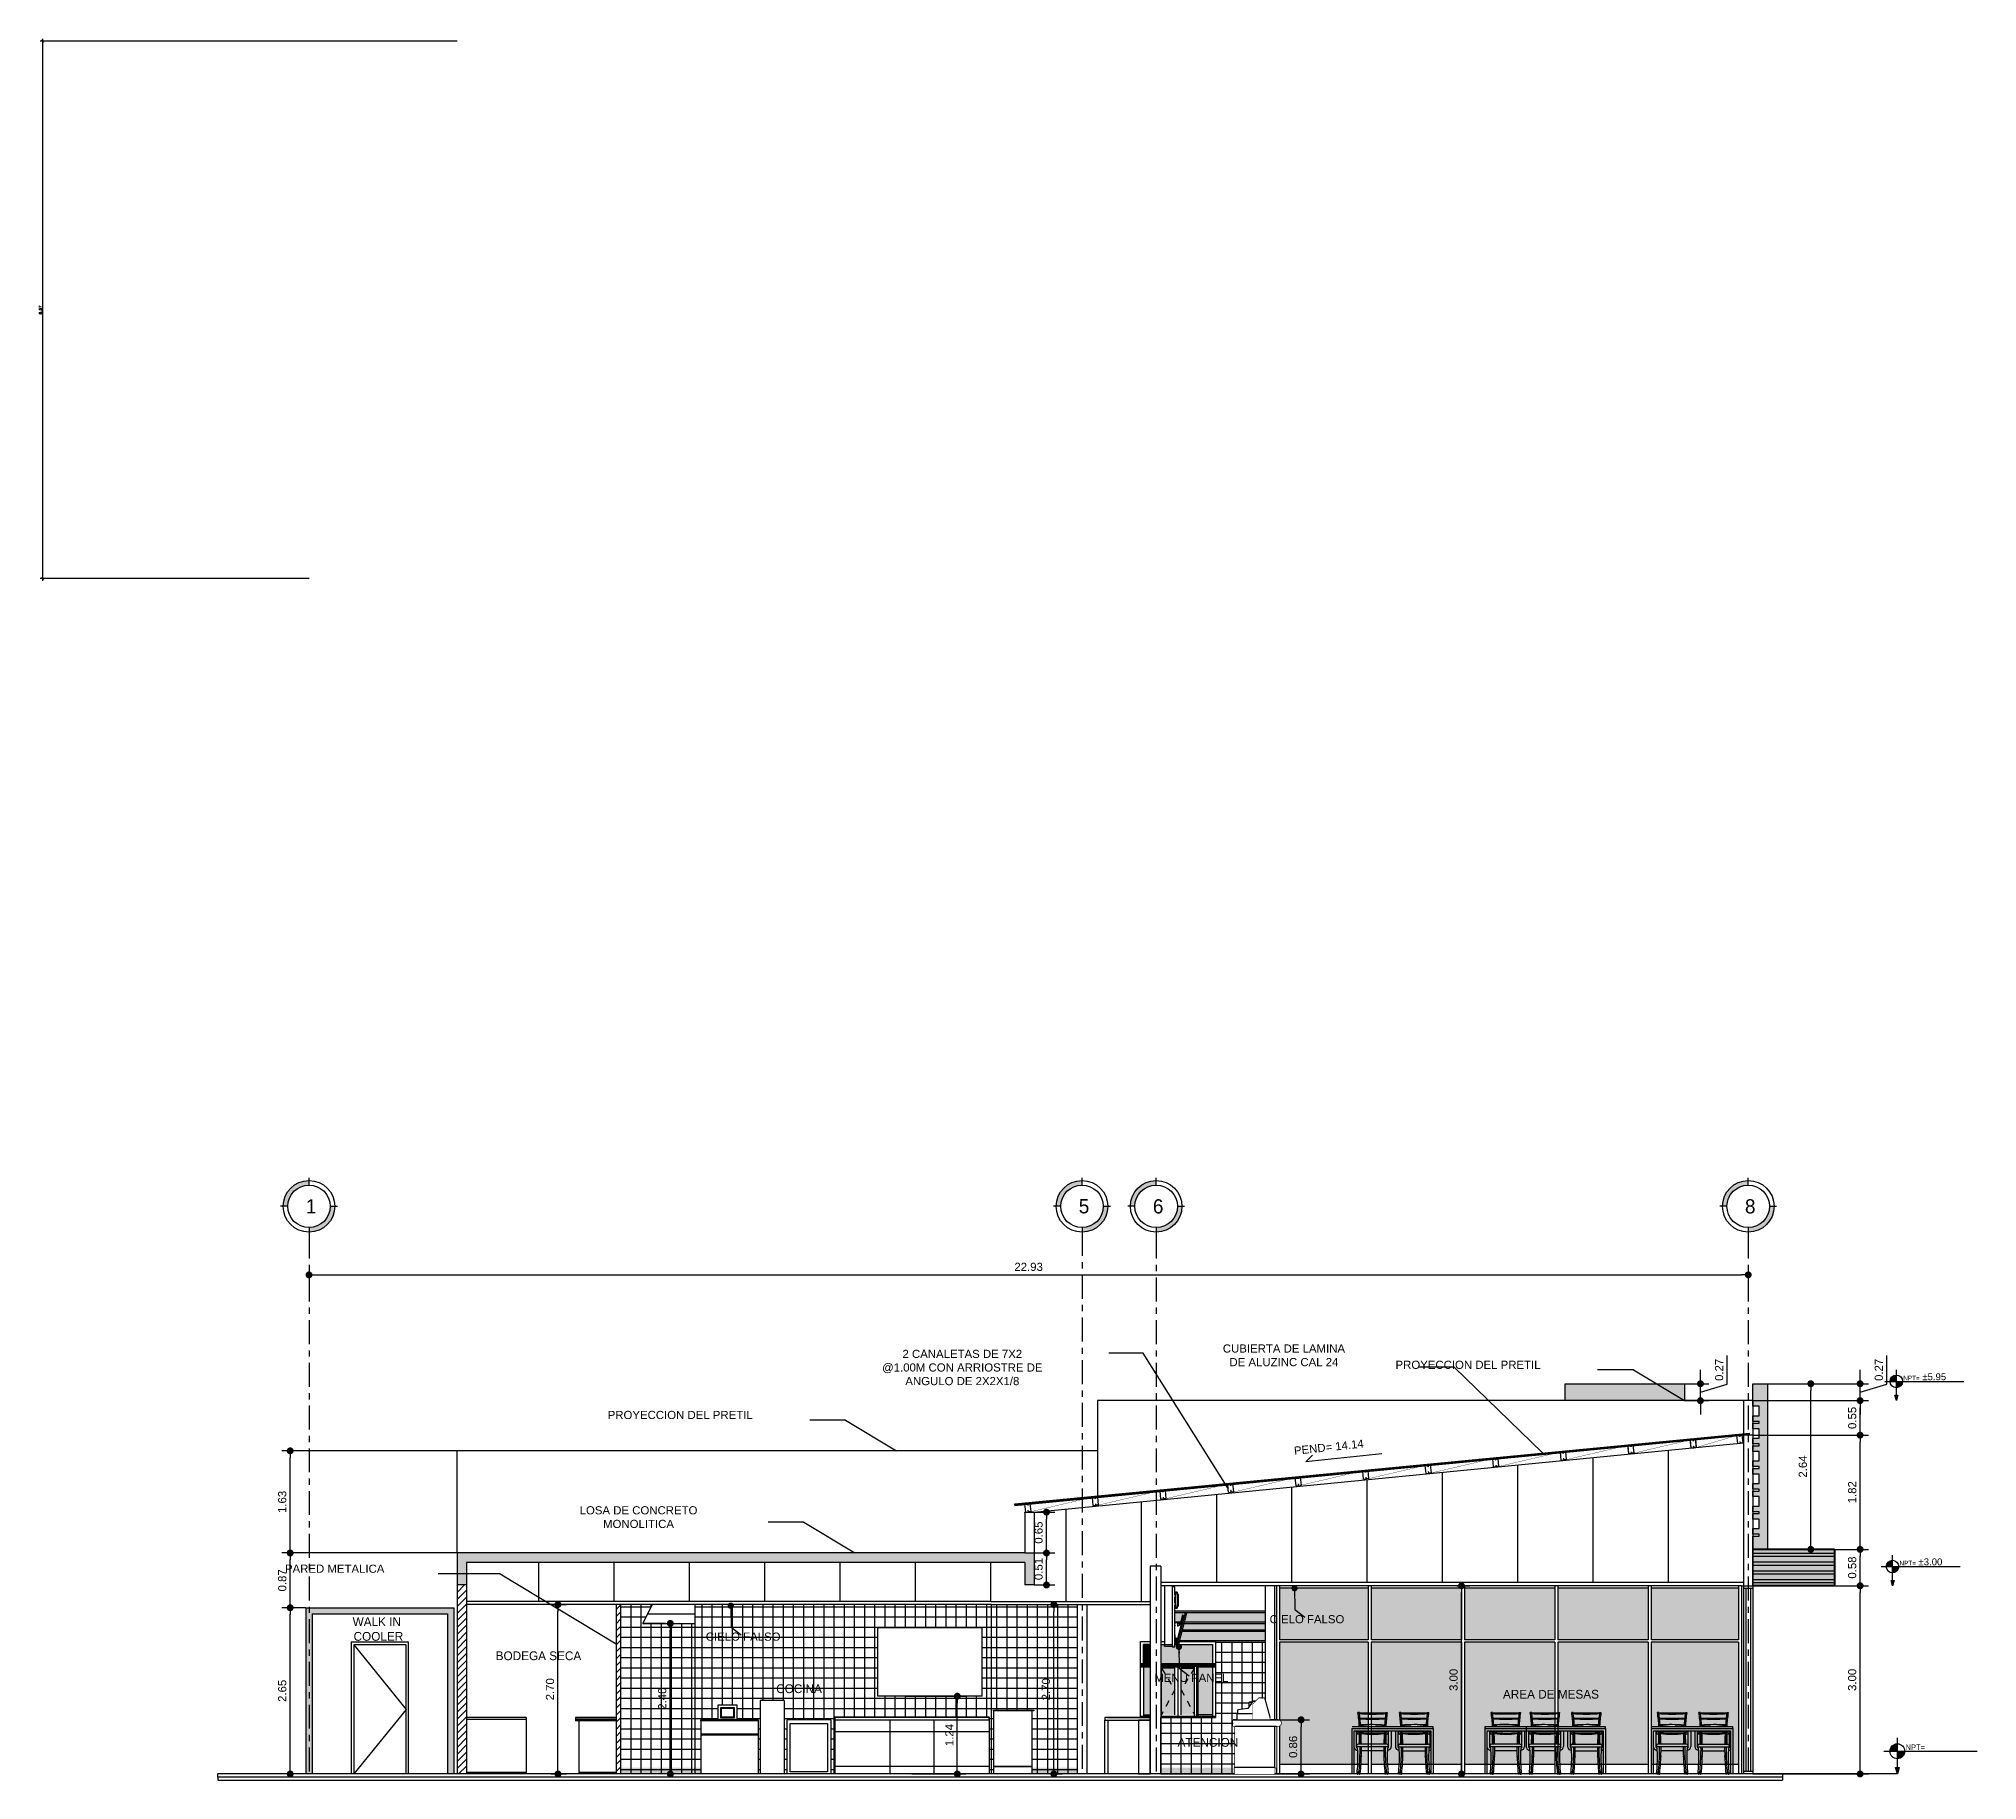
# Model space of a CAD drawing. Header units: metres. Extents: x 5805.4 to 5902.4, y 1788.4 to 1816.4.
# Drawn here: x 5871.52 to 5902.4, y 1788.61 to 1816.37 of the extents above; entities that cross this region are included whole.
import ezdxf
from ezdxf.enums import TextEntityAlignment as Align

# ---------------------------------------------------------------- set-up
doc = ezdxf.new("R2010")
doc.units = ezdxf.units.M
doc.header["$LTSCALE"] = 0.02
doc.set_wipeout_variables(frame=1)
doc.linetypes.add('CENTER2', pattern=[28.575, 19.05, -3.175, 3.175, -3.175])
doc.linetypes.add('HIDDEN', pattern=[0.375, 0.25, -0.125])
for name, color, linetype in [('A - Ejes', 7, 'CENTER2'), ('A - Ventanas', 4, 'Continuous'), ('A-Acabados en Muros', 2, 'Continuous'), ('A-Acabados en Pared', 1, 'Continuous'), ('A-Cielo Reflejado', 2, 'Continuous'), ('A-Cotas', 7, 'Continuous'), ('A-Cotas Generales', 2, 'Continuous'), ('A-Muebles', 7, 'Continuous'), ('A-Paredes Externas', 3, 'Continuous'), ('A-PISOS', 5, 'Continuous'), ('A-Puertas', 7, 'Continuous'), ('A-Texto Espacios', 7, 'Continuous'), ('cota', 7, 'Continuous'), ('DIM', 8, 'Continuous'), ('E-Menu Panel', 4, 'Continuous'), ('E-Walk in Cooler', 3, 'Continuous'), ('fachadas', 7, 'Continuous'), ('GRIDTEXT', 1, 'Continuous'), ('HACHT', 9, 'Continuous'), ('HATCH', 8, 'Continuous'), ('Muebles EN', 6, 'Continuous'), ('Q', 8, 'Continuous'), ('TE-Cubierta', 3, 'Continuous'), ('TE-Estrutura', 4, 'Continuous')]:
    doc.layers.add(name, color=color, linetype=linetype)
for name, color, linetype, lineweight in [('A-FACIA', 12, 'Continuous', 50), ('A-PAREDES FRONTALES', 7, 'Continuous', 30), ('paredes', 5, 'Continuous', 40)]:
    doc.layers.add(name, color=color, linetype=linetype, lineweight=lineweight)
doc.layers.add('color cooler arriba', color=7, linetype='Continuous', true_color=0xab6b21)
doc.styles.add('Arial', font='arial.ttf', dxfattribs={"height": 0.15})
doc.styles.add('BANKGOTHIC', font='bgothl.ttf', dxfattribs={"height": 0.3})
doc.styles.add('Cotas 25', font='romans.shx', dxfattribs={"width": 1.3, "height": 0.0375})
doc.styles.add('Cotas 50', font='arial.ttf', dxfattribs={"height": 0.09})
doc.styles.add('Cotas 75', font='arial.ttf', dxfattribs={"height": 0.13})
doc.styles.add('TITTEXTL', font='')
doc.styles.get('TITTEXTL').set_extended_font_data('MicrogrammaDBolExt')
doc.dimstyles.new('COTAS 50', dxfattribs={"dimtxt": 0.09, "dimasz": 0.1, "dimexe": 0.09, "dimexo": 0, "dimgap": 0.05, "dimtad": 1, "dimzin": 1, "dimdsep": 46, "dimtxsty": 'Cotas 50', "dimblk": 'ARCHTICK', "dimcen": 0.1, "dimdle": 0.09, "dimclrd": 9, "dimclre": 9, "dimclrt": 256, "dimaunit": 1, "dimadec": 4, "dimazin": 0, "dimtfac": 1, "dimtmove": 0, "dimatfit": 3, "dimfxl": 0, "dimarcsym": 0})
doc.dimstyles.new('Estilo 25', dxfattribs={"dimtxt": 0.0375, "dimasz": 0.045, "dimexe": 0.0375, "dimexo": 0, "dimgap": 0.01875, "dimtad": 1, "dimzin": 1, "dimdsep": 46, "dimtxsty": 'Cotas 25', "dimblk": 'ARCHTICK', "dimcen": 0.135, "dimdle": 0.0375, "dimclrd": 9, "dimclre": 9, "dimclrt": 7, "dimadec": 0, "dimazin": 0, "dimtfac": 1, "dimtmove": 1, "dimatfit": 1, "dimfxl": 0, "dimarcsym": 0})
doc.dimstyles.new('Estilo 75', dxfattribs={"dimtxt": 0.13, "dimasz": 0.11, "dimexe": 0.135, "dimexo": 0, "dimgap": 0.06, "dimtad": 1, "dimzin": 1, "dimdsep": 46, "dimtxsty": 'Cotas 75', "dimblk": 'DOT', "dimcen": 0.135, "dimdle": 0.135, "dimclrd": 9, "dimclre": 9, "dimclrt": 256, "dimadec": 0, "dimazin": 0, "dimtfac": 1, "dimtmove": 1, "dimatfit": 1, "dimfxl": 0, "dimarcsym": 0})

msp = doc.modelspace()

# ---------------------------------------------------------------- texts
at = {"layer": 'A-Cotas', "linetype": 'Continuous', "char_height": 0.109, "attachment_point": 5, "style": 'Cotas 75'}
for s, insert in [('±5.95', (5901.718, 1795.042)), ('±3.00', (5901.657, 1792.092))]:
    msp.add_mtext(s, dxfattribs=dict(at, insert=insert))
at = {"layer": 'A-Cotas', "insert": (5901.416, 1789.139), "char_height": 0.0858, "attachment_point": 5, "style": 'Cotas 75'}
msp.add_mtext('NPT=', dxfattribs=at)
msp.add_mtext('NPT=', dxfattribs=at)
msp.add_mtext('NPT=', dxfattribs=at)
msp.add_mtext('NPT=', dxfattribs=at)
msp.add_mtext('NPT=', dxfattribs=at)
at = {"layer": 'A-Cotas Generales', "color": 7, "linetype": 'Continuous', "char_height": 0.13, "attachment_point": 5, "style": 'Arial'}
for s, insert in [('\\A1;2 CANALETAS DE 7X2\\P@1.00M CON ARRIOSTRE DE\\PANGULO DE 2X2X1/8', (5886.233, 1795.19)), ('CUBIERTA DE LAMINA \\PDE ALUZINC CAL 24', (5891.357, 1795.384)), ('PROYECCION DEL PRETIL', (5894.29, 1795.233)), ('PROYECCION DEL PRETIL', (5881.738, 1794.433)), ('LOSA DE CONCRETO \\PMONOLITICA', (5881.074, 1792.805)), ('PARED METALICA', (5876.233, 1791.983)), ('CIELO FALSO', (5891.724, 1791.178)), ('CIELO FALSO', (5882.741, 1790.9)), ('MENU PANEL', (5889.882, 1790.243))]:
    msp.add_mtext(s, dxfattribs=dict(at, insert=insert))
at = {"layer": 'A-Cotas Generales', "color": 7, "linetype": 'Continuous', "insert": (5892.072, 1793.922), "char_height": 0.13, "attachment_point": 5, "rotation": 6.0885, "style": 'Arial'}
msp.add_mtext('PEND= 14.14', dxfattribs=at)
at = {"layer": 'A-Texto Espacios', "color": 1, "char_height": 0.14, "attachment_point": 5, "style": 'BANKGOTHIC'}
for s, width, gutter_width, insert in [('WALK IN\\P COOLER', 5.12964, 1, (5876.904, 1791.021)), ('BODEGA SECA', 4.37948, 0.75, (5879.48, 1790.595)), ('COCINA', 4.37948, 0.75, (5883.632, 1790.07)), ('AREA DE MESAS', 4.37948, 0.75, (5895.611, 1789.982))]:
    msp.add_mtext_dynamic_manual_height_columns(s, width=width, gutter_width=gutter_width, heights=[0], dxfattribs=dict(at, insert=insert))

# ---------------------------------------------------------------- blocks, each defined once
blk = doc.blocks.new('Canaleta 6')
at = {"color": 4}
for points in [[(0, 0), (0.049, 0.009), (0.055, -0.02)], [(0, 0), (0.028, -0.147), (0.077, -0.138), (0.072, -0.109)], [(0.001, -0.001), (0.048, 0.008), (0.054, -0.02)], [(0.001, -0.001), (0.029, -0.146), (0.076, -0.137), (0.071, -0.109)], [(0.054, -0.02), (0.055, -0.02)], [(0.071, -0.109), (0.072, -0.109)]]:
    blk.add_lwpolyline(points, dxfattribs=at)
blk = doc.blocks.new('A$C75876A82')
at = {"color": 1}
blk.add_line((4, 0), (29, 0), dxfattribs=at)
blk.add_lwpolyline([(4, 0), (4, 4), (2.8, 4), (2.8, 30), (2, 30, -1), (2, 34), (30, 34), (30, 30), (29, 30), (29, 0)], format="xyb", dxfattribs=at)
blk.add_lwpolyline([(4, 0), (29, 0), (29, 30), (30, 30), (30, 34), (2, 34), (1.8, 34), (1.6, 33.9), (1.3, 33.9), (1.1, 33.8), (0.9, 33.7), (0.8, 33.6), (0.6, 33.4), (0.4, 33.2), (0.3, 33.1), (0.2, 32.9), (0.1, 32.7), (0.1, 32.4), (0, 32.2), (0, 32), (0, 31.8), (0, 31.6), (0.1, 31.3), (0.2, 31.1), (0.3, 30.9), (0.4, 30.8), (0.6, 30.6), (0.7, 30.4), (0.9, 30.3), (1.1, 30.2), (1.3, 30.1), (1.6, 30.1), (1.8, 30), (2, 30), (2.8, 30), (2.8, 4), (4, 4), (4, 0), (29, 0)], close=True, dxfattribs=at)
blk.add_wipeout([(4, 0), (29, 0), (29, 30), (30, 30), (30, 34), (2, 34), (1.8, 34), (1.6, 33.9), (1.3, 33.9), (1.1, 33.8), (0.9, 33.7), (0.8, 33.6), (0.6, 33.4), (0.4, 33.2), (0.3, 33.1), (0.2, 32.9), (0.1, 32.7), (0.1, 32.4), (0, 32.2), (0, 32), (0, 31.8), (0, 31.6), (0.1, 31.3), (0.2, 31.1), (0.3, 30.9), (0.4, 30.8), (0.6, 30.6), (0.7, 30.4), (0.9, 30.3), (1.1, 30.2), (1.3, 30.1), (1.6, 30.1), (1.8, 30), (2, 30), (2.8, 30), (2.8, 4), (4, 4), (4, 0), (29, 0)], dxfattribs=at)
for p, q in [((29, 30), (2.8, 30)), ((4, 30), (4, 4)), ((4, 4), (29, 4))]:
    blk.add_line(p, q, dxfattribs=at)
blk = doc.blocks.new('S13 Cash Register Sharp 2396')
at = {"color": 1}
for p, q in [((0, 4), (16.5, 4)), ((0, 0), (0, 4)), ((0, 0), (16.5, 0)), ((6.675, 7), (0.5, 6.25)), ((0.5, 4), (0.5, 6.25)), ((10, 11.75), (6.675, 7)), ((7.5, 8.25), (7.5, 11)), ((7.5, 11), (9.5, 11)), ((10, 11.75), (16, 11.75)), ((16, 4), (16, 11.75)), ((16.5, 0), (16.5, 4))]:
    blk.add_line(p, q, dxfattribs=at)
blk = doc.blocks.new('A$C6E1B0DA1')
at = {"color": 1}
blk.add_lwpolyline([(0, 0), (16.5, 0), (16.5, 4), (16, 4), (16, 11.7), (10, 11.7), (9.5, 11), (7.5, 11), (7.5, 8.2), (6.7, 7), (0.5, 6.2), (0.5, 4), (0, 4), (0, 0), (16.5, 0)], close=True, dxfattribs=at)
blk.add_wipeout([(0, 0), (16.5, 0), (16.5, 4), (16, 4), (16, 11.7), (10, 11.7), (9.5, 11), (7.5, 11), (7.5, 8.2), (6.7, 7), (0.5, 6.2), (0.5, 4), (0, 4), (0, 0), (16.5, 0)], dxfattribs=at)
for points in [[(13.7, 13.5), (9.8, 9.6), (9.8, 0), (16.5, 0), (16.5, 0), (16.5, 0), (16.5, 0), (20.7, 0), (17, 13.5)], [(20.3, 1.4), (20.7, 1.5), (17.8, 12.1), (17.4, 12)], [(20.3, 1.4), (20.7, 1.5), (17.8, 12.1), (17.4, 12)]]:
    blk.add_lwpolyline(points, close=True, dxfattribs=at)
blk.add_blockref('S13 Cash Register Sharp 2396', (0, 0), dxfattribs=at)
blk.add_wipeout([(20.3, 1.4), (20.7, 1.5), (17.8, 12.1), (17.4, 12)], dxfattribs=at)
blk.add_lwpolyline([(13.7, 13.5), (9.8, 9.6), (9.8, 0), (16.5, 0), (16.5, 0), (16.5, 0), (16.5, 0), (20.7, 0), (17, 13.5)], close=True, dxfattribs=at)
blk.add_wipeout([(13.7, 13.5), (9.8, 9.6), (9.8, 0), (16.5, 0), (16.5, 0), (16.5, 0), (16.5, 0), (20.7, 0), (17, 13.5)], dxfattribs=at)
blk = doc.blocks.new('menu_header')
at = {"color": 2}
for p, q in [((3.2, 31.8), (3.2, 23.3)), ((3.5, 23.7), (3.5, 31.4))]:
    blk.add_line(p, q, dxfattribs=at)
for points in [[(1.7, -2.2), (1.7, 24.7), (2.2, 24.7), (2.2, 22.4), (3.2, 22.4), (3.2, 23.3), (3.5, 23.3), (3.5, 23.7), (4, 23.7), (4, 31.4), (3.5, 31.4), (3.5, 31.8), (3.2, 31.8), (3.2, 32.6), (2.2, 32.6), (2.2, 30.7), (1.7, 30.7), (1.7, 36), (0, 36), (0, -2.2), (1.7, -2.2)], [(1.7, 30.7), (1.7, 36), (1.7, 36), (0, 36), (0, -2.2), (1.7, -2.2), (1.7, 24.7), (2.2, 24.7), (2.2, 25.7), (1.7, 25.7), (1.7, 29.7), (2.2, 29.7), (2.2, 30.7)]]:
    blk.add_lwpolyline(points, close=True, dxfattribs=at)
for points in [[(2.2, 22.4), (2.2, 32.6), (3.2, 32.6), (3.2, 31.8), (3.5, 31.8), (3.5, 31.4), (4, 31.4), (4, 23.7), (3.5, 23.7), (3.5, 23.3), (3.2, 23.3), (3.2, 22.4), (2.2, 22.4)], [(3.5, 31.4), (3.5, 31.8), (3.2, 31.8)], [(3.2, 23.3), (3.5, 23.3), (3.5, 23.7)]]:
    blk.add_lwpolyline(points, dxfattribs=at)
blk.add_wipeout([(2.8, -0.1), (2.9, 0.5), (3.5, -0.4), (3.1, -1.9), (4, -2.2), (9.4, 19.2), (8.5, 19.4), (8.1, 17.9), (7.2, 17.3), (7.3, 17.9), (7, 18), (6.9, 18), (6.8, 17.9), (6.7, 17.9), (6.6, 17.8), (6.4, 17.6), (5.1, 12.3), (4.8, 11.7), (4.3, 11.3), (3.9, 11.1), (3.7, 10.9), (3.6, 12.4), (3.5, 12.4), (3.4, 12.9), (3.2, 13.1), (3, 13.2), (2.5, 13.2), (2.3, 13.1), (2.2, 13), (2.1, 13), (2, 13), (1.7, 13), (1.7, 3.8), (2.1, 3.8), (2.1, 3.9), (2.2, 3.7), (2.3, 3.5), (2.4, 3.4), (2.6, 3.3), (2.8, 3.3), (2.2, 0.6), (2.2, 0.4), (2.2, 0.2), (2.3, 0.1), (2.5, 0)], dxfattribs=at)
for p, q in [((1.7, 12.9), (1.7, 13)), ((1.7, 13), (1.9, 13)), ((1.7, 11.4), (1.7, 12.9)), ((2, 13), (1.9, 13)), ((3, 13.2), (2.5, 13.2)), ((3, 13.2), (2.5, 13.2)), ((7.3, 17.9), (2.8, -0.1)), ((7.2, 17.3), (2.9, 0.5)), ((3.1, -1.9), (8.5, 19.4)), ((3.4, 12.9), (3.5, 12.5)), ((3.4, 12.9), (3.5, 12.5)), ((3.5, 12.4), (3.5, 12.4)), ((3.5, 12.4), (3.6, 12.4)), ((3.5, 12.4), (3.5, 12.4)), ((3.5, 12.4), (3.6, 12.4)), ((3.5, 12.4), (3.5, 12.4)), ((3.7, 11.4), (3.6, 12.4)), ((4, -2.2), (9.4, 19.2)), ((6.4, 17.6), (5.1, 12.3)), ((7.1, 17.9), (7.2, 17.9)), ((7.1, 17.9), (7.2, 17.9)), ((8.1, 17.9), (7.2, 17.3)), ((7.2, 17.9), (7.3, 17.9)), ((7.2, 17.9), (7.3, 17.9)), ((7.2, 17.9), (7.2, 17.9)), ((9.4, 19.2), (8.5, 19.4)), ((1.9, 11.4), (1.7, 11.4)), ((1.7, 11.3), (1.9, 11.3)), ((1.7, 5.5), (1.7, 11.3)), ((1.7, 5.5), (1.9, 5.5)), ((1.9, 5.4), (1.7, 5.4)), ((1.7, 5.4), (1.7, 4)), ((1.7, 3.8), (1.7, 4)), ((1.9, 3.8), (1.7, 3.8)), ((1.9, 11.4), (1.9, 11.3)), ((1.9, 11.3), (1.9, 11.3)), ((1.9, 5.5), (1.9, 5.5)), ((1.9, 5.4), (1.9, 5.5)), ((2, 3.8), (1.9, 3.8)), ((2.8, 3.3), (2.2, 0.6)), ((2.5, 0), (2.6, 0)), ((2.8, 3.3), (2.6, 3.3)), ((2.8, 3.3), (2.8, 3.3)), ((3.5, -0.4), (2.9, 0.5)), ((3.5, -0.4), (2.9, 0.5)), ((3.5, 11.4), (3.5, 11.3)), ((3.7, 11.4), (3.5, 11.4)), ((3.6, 11.3), (3.6, 11.3)), ((3.7, 10.9), (3.7, 11.2)), ((4.3, 11.3), (4.3, 11.3)), ((2.6, 0), (2.8, -0.1)), ((3.1, -1.9), (4, -2.2))]:
    blk.add_line(p, q, dxfattribs=at)
at = {"color": 2, "flags": 128}
for points in [[(7.1, 17.9), (7, 18), (6.9, 18)], [(4.3, 11.3), (4.1, 11.2), (4.1, 11.2)]]:
    blk.add_lwpolyline(points, dxfattribs=at)
at = {"color": 2}
for centre, radius, start, end in [((2, 12.5), 0.5, 72.9676, 90), ((2.5, 12.8), 0.375, 90.8415, 153.9345), ((3, 12.8), 0.375, 11.8415, 90.8415), ((3.5, 12.5), 0.01, 191.8415, 270.8415), ((3.5, 12.5), 0.01, 191.832, 270.832), ((6.9, 17.5), 0.5, 75.8415, 165.8415), ((2, 4.3), 0.5, 270, 280.2689), ((2.7, 3.9), 0.625, 186.8986, 255.8415), ((2.6, 0.5), 0.5, 165.8415, 255.8415), ((3.5, 11.4), 0.01, 90.8415, 180.8415), ((3.6, 11.3), 0.0785, 180.8415, 270.8415), ((3.6, 11.2), 0.06, 0.8415, 90.8415), ((5.1, 9.5), 2, 113.5428, 134.0773), ((3.7, 12.7), 1.5, 293.5428, 345.8415)]:
    blk.add_arc(centre, radius, start, end, dxfattribs=at)
blk = doc.blocks.new('_ArchTick')
at = {"color": 0, "linetype": 'ByBlock', "const_width": 0.15}
blk.add_lwpolyline([(-0.5, -0.5), (0.5, 0.5)], dxfattribs=at)
blk = doc.blocks.new('*D16')
at = {"layer": 'A-Cielo Reflejado', "color": 9, "lineweight": -2, "transparency": 16777216}
for p, q in [((5878.184, 1816.331), (5871.543, 1816.331)), ((5871.581, 1807.726), (5871.581, 1816.368)), ((5875.824, 1807.763), (5871.543, 1807.763))]:
    blk.add_line(p, q, dxfattribs=at)
at = {"layer": 'A-Cielo Reflejado', "color": 9, "lineweight": -2, "transparency": 16777216, "xscale": 0.045, "yscale": 0.045, "zscale": 0.045}
for p, rotation in [((5871.581, 1816.331), 90), ((5871.581, 1807.763), 270)]:
    blk.add_blockref('_ArchTick', p, dxfattribs=dict(at, rotation=rotation))
at = {"layer": 'A-Cielo Reflejado', "color": 7, "transparency": 16777216, "insert": (5871.543, 1812.047), "char_height": 0.0375, "attachment_point": 5, "rotation": 90, "style": 'Cotas 25'}
blk.add_mtext('8.57', dxfattribs=at)
blk = doc.blocks.new('A$C23453A31')
at = {"ltscale": 40}
for p, q in [((112, 905), (92, 905)), ((502, 905), (522, 905)), ((722, 905), (702, 905)), ((1112, 905), (1132, 905)), ((72, 402), (72, 635)), ((542, 401), (542, 635)), ((582, 635), (582, 407)), ((642, 635), (642, 407)), ((682, 401), (682, 635)), ((1152, 402), (1152, 635)), ((542, 401), (72, 401)), ((515, 441), (99, 441)), ((470, 340), (145, 340)), ((682, 401), (1152, 401)), ((708, 441), (1125, 441)), ((754, 340), (1079, 340)), ((108, 52), (108, 5)), ((506, 52), (506, 5)), ((718, 52), (718, 5)), ((1115, 52), (1115, 5)), ((90, 0), (84, 0)), ((113, 0), (121, 0)), ((501, 0), (493, 0)), ((524, 0), (530, 0)), ((699, 0), (694, 0)), ((723, 0), (730, 0)), ((1110, 0), (1103, 0)), ((1134, 0), (1140, 0))]:
    blk.add_line(p, q, dxfattribs=at)
for p, q in [((0, 670), (889, 670)), ((5, 700), (889, 700)), ((35, 635), (889, 635)), ((889, 700), (1195, 700)), ((889, 670), (1200, 670)), ((889, 635), (1165, 635)), ((1165, 635), (1165, 0)), ((1195, 700), (1195, 670)), ((1200, 670), (1200, 1))]:
    blk.add_line(p, q)
blk.add_lwpolyline([(35, 389), (35, 635)])
for centre in [(132, 260), (482, 260), (741, 260), (1092, 260)]:
    blk.add_circle(centre, 10.1, dxfattribs=at)
for centre, radius, start, end in [((-3578, 395), 3705, 4.7233, 7.9133), ((307, 4688), 3805, 266.7939, 273.2061), ((307, 4705), 3805, 267.0624, 272.9376), ((-3635, 446), 3775, 3.8575, 6.9835), ((4249, 446), 3775, 173.0165, 176.1425), ((4192, 395), 3705, 172.0867, 175.2767), ((-2968, 395), 3705, 4.7233, 7.9133), ((917, 4688), 3805, 266.7939, 273.2061), ((917, 4705), 3805, 267.0624, 272.9376), ((-3025, 446), 3775, 3.8575, 6.9835), ((4858, 446), 3775, 173.0165, 176.1425), ((4801, 395), 3705, 172.0867, 175.2767), ((107, 625), 37.6, 203.7481, 278.6625), ((211, -506), 1102, 96.098, 97.228), ((106, 655), 37.6, 212.4029, 278.6625), ((-4872, 586), 4985, 1.3084, 2.0257), ((-4872, 586), 4985, 358.3257, 0.5611), ((-3578, 395), 3705, 0.7056, 3.7154), ((307, 4625), 3805, 267.1978, 272.8022), ((307, 4625), 3817, 267.2246, 272.7754), ((295, -2563), 3290, 86.7076, 92.8801), ((312, 2232), 1530, 263.1989, 276.4444), ((317, 2094), 1402, 262.3916, 263.6235), ((-3635, 446), 3775, 359.9164, 2.8692), ((142, -22929), 23550, 89.1829, 90.015), ((323, 2163), 1564, 263.1378, 275.6556), ((307, 2044), 1458, 263.3164, 276.7102), ((317, 2094), 1402, 276.3765, 276.7884), ((4249, 446), 3775, 177.1308, 180.0836), ((4192, 395), 3705, 176.2846, 179.2944), ((5486, 586), 4985, 179.4389, 181.6743), ((508, 655), 37.6, 261.3375, 327.5971), ((508, 625), 37.6, 261.3375, 336.2519), ((5486, 586), 4985, 177.9743, 178.6916), ((403, -506), 1102, 82.772, 83.902), ((716, 625), 37.6, 203.7481, 278.6625), ((820, -506), 1102, 96.098, 97.228), ((716, 655), 37.6, 212.4029, 278.6625), ((-4263, 586), 4985, 1.3084, 2.0257), ((-4263, 586), 4985, 358.3257, 0.5611), ((-2968, 395), 3705, 0.7056, 3.7154), ((917, 4625), 3805, 267.1978, 272.8022), ((917, 4625), 3817, 267.2246, 272.7754), ((928, -2563), 3290, 87.1199, 93.2924), ((912, 2232), 1530, 263.5556, 276.8011), ((907, 2094), 1402, 263.2116, 263.6235), ((-3025, 446), 3775, 359.9164, 2.8692), ((1081, -22929), 23550, 89.985, 90.8171), ((900, 2163), 1564, 264.3444, 276.8622), ((917, 2044), 1458, 263.2898, 276.6836), ((907, 2094), 1402, 276.3765, 277.6084), ((4858, 446), 3775, 177.1308, 180.0836), ((4801, 395), 3705, 176.2846, 179.2944), ((6096, 586), 4985, 179.4389, 181.6743), ((1117, 625), 37.6, 261.3375, 336.2519), ((1117, 655), 37.6, 261.3375, 327.5971), ((6096, 586), 4985, 177.9743, 178.6916), ((1013, -506), 1102, 82.772, 83.902), ((89, 407), 56.5, 198.5546, 270), ((100, 411), 29.5, 88.6623, 159.0224), ((77, 402), 5, 180, 210.0015), ((27, 359), 60.9, 11.0722, 41.7414), ((-1463, 244), 1555, 356.6078, 4.6865), ((82, 370), 5, 4.6865, 15.16), ((82, 370), 5, 4.6865, 15.16), ((-3366, 368), 3489, 354.8038, 0.5293), ((-5501, 487), 5647, 355.0953, 358.5043), ((-3344, 372), 3489, 359.4699, 0.4641), ((3959, 372), 3489, 179.5359, 180.5301), ((6115, 487), 5647, 181.4951, 184.9041), ((3981, 372), 3489, 179.5359, 185.2612), ((515, 411), 29.5, 20.9776, 91.3377), ((2077, 244), 1555, 175.3135, 183.3922), ((526, 407), 56.5, 270, 0), ((590, 358), 64.6, 138.4098, 168.4805), ((698, 407), 56.5, 180, 270), ((709, 411), 29.5, 88.6623, 159.0224), ((633, 358), 64.6, 11.5195, 41.5902), ((-853, 244), 1555, 356.6078, 4.6865), ((-2757, 372), 3489, 354.7388, 0.4641), ((-4891, 487), 5647, 355.0959, 358.5049), ((-2735, 372), 3489, 359.4699, 0.4641), ((4568, 372), 3489, 179.5359, 180.5301), ((6724, 487), 5647, 181.4957, 184.9047), ((4590, 368), 3489, 179.4707, 185.1962), ((1124, 411), 29.5, 20.9776, 91.3377), ((2686, 244), 1555, 175.3135, 183.3922), ((1135, 407), 56.5, 270, 301.9581), ((1196, 359), 60.9, 138.2586, 168.9278), ((1142, 370), 5, 164.84, 175.3135), ((1142, 370), 5, 164.84, 175.3135), ((1147, 402), 5, 329.9985, 0), ((-2140, 238), 2231, 354.0199, 357.7788), ((84, 5), 5, 173.8655, 270), ((90, 5), 5, 270, 341.7462), ((-464, 188), 588, 341.7462, 346.6988), ((113, 5), 5, 180, 270), ((121, 5), 5, 270, 355.0279), ((493, 5), 5, 184.9721, 270), ((501, 5), 5, 270, 0), ((1077, 183), 586, 192.8611, 197.8241), ((524, 5), 5, 198.2538, 270), ((2754, 238), 2231, 182.2198, 185.9787), ((530, 5), 5, 270, 6.1345), ((-1531, 238), 2231, 354.0213, 357.7802), ((694, 5), 5, 173.8655, 270), ((699, 5), 5, 270, 341.7462), ((147, 183), 586, 342.1759, 347.1389), ((723, 5), 5, 180, 270), ((730, 5), 5, 270, 355.0279), ((1103, 5), 5, 184.9721, 270), ((1110, 5), 5, 270, 0), ((1688, 188), 588, 193.3012, 198.2538), ((1134, 5), 5, 198.2538, 270), ((3364, 238), 2231, 182.2212, 185.9801), ((1140, 5), 5, 270, 6.1345)]:
    blk.add_arc(centre, radius, start, end, dxfattribs=at)
blk = doc.blocks.new('Simbolo niveles (Alzado)')
at = {"layer": 'A-Cotas', "ltscale": 10}
h = blk.add_hatch(color=256, dxfattribs=at)
h.paths.add_polyline_path([(0, 0.728, 0.414214), (-0.18, 0.548), (0, 0.548)])
h.paths.add_polyline_path([(0.18, 0.548), (0, 0.548), (0, 0.368, 0.414214)])
at = {"layer": 'A-Cotas', "ltscale": 0.05}
blk.add_hatch(color=6, dxfattribs=at).paths.add_polyline_path([(0.043, 0.153), (-0.043, 0.153), (0, 0)])
at = {"layer": 'A-Cotas', "color": 6, "ltscale": 10}
for p, q in [((-0.328, 0.548), (1.928, 0.548)), ((0, 0.153), (0, 0.875))]:
    blk.add_line(p, q, dxfattribs=at)
blk.add_lwpolyline([(0, 0), (-0.043, 0.153), (0.043, 0.153), (0, 0)], dxfattribs=at)
at = {"layer": 'A-Cotas', "color": 1, "ltscale": 10}
blk.add_circle((0, 0.548), 0.18, dxfattribs=at)
at = {"layer": 'A-Cotas', "insert": (0.433, 0.646), "char_height": 0.13, "attachment_point": 5, "style": 'Cotas 75'}
blk.add_mtext('NPT=', dxfattribs=at)
blk = doc.blocks.new('BUBLE C')
at = {"layer": 'GRIDTEXT'}
h = blk.add_hatch(color=8, dxfattribs=at)
h.paths.add_polyline_path([(0, 0.7), (0, 0.763, 0.414214), (-0.363, 0.4), (-0.3, 0.4, -0.414214)])
h.paths.add_polyline_path([(0.363, 0.4), (0.3, 0.4, -0.414214), (0, 0.1), (0, 0.037, 0.414214)])
at = {"layer": 'GRIDTEXT', "color": 8}
for points in [[(0, 0.7), (0, 0.8)], [(-0.3, 0.4), (-0.4, 0.4)], [(0.3, 0.4), (0.4, 0.4)], [(0, 0.1), (0, 0)]]:
    blk.add_lwpolyline(points, dxfattribs=at)
blk.add_circle((0, 0.4), 0.363, dxfattribs=at)
at = {"layer": 'GRIDTEXT'}
blk.add_circle((0, 0.4), 0.3, dxfattribs=at)
at = {"layer": 'GRIDTEXT', "style": 'TITTEXTL'}
blk.add_attdef('A', text='', height=0.16, dxfattribs=at).set_placement((0, 0.4), align=Align.MIDDLE)
blk = doc.blocks.new('_Dot')
at = {"color": 0, "linetype": 'ByBlock', "lineweight": -2}
blk.add_line((-0.5, 0), (-1, 0), dxfattribs=at)
at = {"color": 0, "linetype": 'ByBlock', "const_width": 0.5}
blk.add_lwpolyline([(-0.25, 0, 1), (0.25, 0, 1)], format="xyb", close=True, dxfattribs=at)
blk = doc.blocks.new('*D20')
at = {"layer": 'HATCH', "color": 9, "lineweight": -2, "transparency": 16777216}
for p, q in [((5875.824, 1796.811), (5875.824, 1796.532)), ((5875.934, 1796.667), (5898.645, 1796.667)), ((5898.755, 1796.811), (5898.755, 1796.532))]:
    blk.add_line(p, q, dxfattribs=at)
at = {"layer": 'HATCH', "color": 9, "lineweight": -2, "transparency": 16777216, "xscale": 0.11, "yscale": 0.11, "zscale": 0.11, "rotation": 180}
blk.add_blockref('_Dot', (5875.824, 1796.667), dxfattribs=at)
at = {"layer": 'HATCH', "color": 9, "lineweight": -2, "transparency": 16777216, "xscale": 0.11, "yscale": 0.11, "zscale": 0.11}
blk.add_blockref('_Dot', (5898.755, 1796.667), dxfattribs=at)
at = {"layer": 'HATCH', "transparency": 16777216, "insert": (5887.289, 1796.794), "char_height": 0.13, "attachment_point": 5, "style": 'Cotas 75'}
blk.add_mtext('22.93', dxfattribs=at)
blk = doc.blocks.new('*D21')
at = {"layer": 'DIM', "color": 9, "lineweight": -2, "transparency": 16777216}
for p, q in [((5881.557, 1791.112), (5881.715, 1791.112)), ((5881.58, 1788.822), (5881.58, 1791.002)), ((5881.596, 1788.712), (5881.445, 1788.712))]:
    blk.add_line(p, q, dxfattribs=at)
at = {"layer": 'DIM', "color": 9, "lineweight": -2, "transparency": 16777216, "xscale": 0.11, "yscale": 0.11, "zscale": 0.11}
for p, rotation in [((5881.58, 1791.112), 90), ((5881.58, 1788.712), 270)]:
    blk.add_blockref('_Dot', p, dxfattribs=dict(at, rotation=rotation))
at = {"layer": 'DIM', "transparency": 16777216, "insert": (5881.453, 1789.912), "char_height": 0.13, "attachment_point": 5, "rotation": 90, "style": 'Cotas 75'}
blk.add_mtext('2.40', dxfattribs=at)
blk = doc.blocks.new('*D22')
at = {"layer": 'DIM', "color": 9, "lineweight": -2, "transparency": 16777216}
for p, q in [((5887.625, 1791.412), (5887.826, 1791.412)), ((5887.691, 1788.822), (5887.691, 1791.302)), ((5887.625, 1788.712), (5887.826, 1788.712))]:
    blk.add_line(p, q, dxfattribs=at)
at = {"layer": 'DIM', "color": 9, "lineweight": -2, "transparency": 16777216, "xscale": 0.11, "yscale": 0.11, "zscale": 0.11}
for p, rotation in [((5887.691, 1791.412), 90), ((5887.691, 1788.712), 270)]:
    blk.add_blockref('_Dot', p, dxfattribs=dict(at, rotation=rotation))
at = {"layer": 'DIM', "transparency": 16777216, "insert": (5887.565, 1790.062), "char_height": 0.13, "attachment_point": 5, "rotation": 90, "style": 'Cotas 75'}
blk.add_mtext('2.70', dxfattribs=at)
blk = doc.blocks.new('*D23')
at = {"layer": 'DIM', "color": 9, "lineweight": -2, "transparency": 16777216}
for p, q in [((5887.38, 1792.234), (5887.709, 1792.234)), ((5887.574, 1791.834), (5887.574, 1792.124)), ((5887.38, 1791.724), (5887.709, 1791.724))]:
    blk.add_line(p, q, dxfattribs=at)
at = {"layer": 'DIM', "color": 9, "lineweight": -2, "transparency": 16777216, "xscale": 0.11, "yscale": 0.11, "zscale": 0.11}
for p, rotation in [((5887.574, 1792.234), 90), ((5887.574, 1791.724), 270)]:
    blk.add_blockref('_Dot', p, dxfattribs=dict(at, rotation=rotation))
at = {"layer": 'DIM', "transparency": 16777216, "insert": (5887.448, 1791.979), "char_height": 0.13, "attachment_point": 5, "rotation": 90, "style": 'Cotas 75'}
blk.add_mtext('0.51', dxfattribs=at)
blk = doc.blocks.new('*D24')
at = {"layer": 'DIM', "color": 9, "lineweight": -2, "transparency": 16777216}
for p, q in [((5887.38, 1792.885), (5887.709, 1792.885)), ((5887.574, 1792.344), (5887.574, 1792.775)), ((5887.38, 1792.234), (5887.709, 1792.234))]:
    blk.add_line(p, q, dxfattribs=at)
at = {"layer": 'DIM', "color": 9, "lineweight": -2, "transparency": 16777216, "xscale": 0.11, "yscale": 0.11, "zscale": 0.11}
for p, rotation in [((5887.574, 1792.885), 90), ((5887.574, 1792.234), 270)]:
    blk.add_blockref('_Dot', p, dxfattribs=dict(at, rotation=rotation))
at = {"layer": 'DIM', "transparency": 16777216, "insert": (5887.448, 1792.559), "char_height": 0.13, "attachment_point": 5, "rotation": 90, "style": 'Cotas 75'}
blk.add_mtext('0.65', dxfattribs=at)
blk = doc.blocks.new('*D25')
at = {"layer": 'DIM', "color": 9, "lineweight": -2, "transparency": 16777216}
for p, q in [((5898.83, 1791.712), (5900.672, 1791.712)), ((5900.537, 1788.822), (5900.537, 1791.602)), ((5898.83, 1788.712), (5900.672, 1788.712))]:
    blk.add_line(p, q, dxfattribs=at)
at = {"layer": 'DIM', "color": 9, "lineweight": -2, "transparency": 16777216, "xscale": 0.11, "yscale": 0.11, "zscale": 0.11}
for p, rotation in [((5900.537, 1791.712), 90), ((5900.537, 1788.712), 270)]:
    blk.add_blockref('_Dot', p, dxfattribs=dict(at, rotation=rotation))
at = {"layer": 'DIM', "transparency": 16777216, "insert": (5900.411, 1790.212), "char_height": 0.13, "attachment_point": 5, "rotation": 90, "style": 'Cotas 75'}
blk.add_mtext('3.00', dxfattribs=at)
blk = doc.blocks.new('*D26')
at = {"layer": 'DIM', "color": 9, "lineweight": -2, "transparency": 16777216}
for p, q in [((5900.13, 1792.292), (5900.672, 1792.292)), ((5900.537, 1791.822), (5900.537, 1792.182)), ((5898.83, 1791.712), (5900.672, 1791.712))]:
    blk.add_line(p, q, dxfattribs=at)
at = {"layer": 'DIM', "color": 9, "lineweight": -2, "transparency": 16777216, "xscale": 0.11, "yscale": 0.11, "zscale": 0.11}
for p, rotation in [((5900.537, 1792.292), 90), ((5900.537, 1791.712), 270)]:
    blk.add_blockref('_Dot', p, dxfattribs=dict(at, rotation=rotation))
at = {"layer": 'DIM', "transparency": 16777216, "insert": (5900.411, 1792.002), "char_height": 0.13, "attachment_point": 5, "rotation": 90, "style": 'Cotas 75'}
blk.add_mtext('0.58', dxfattribs=at)
blk = doc.blocks.new('*D27')
at = {"layer": 'DIM', "color": 9, "lineweight": -2, "transparency": 16777216}
for p, q in [((5898.83, 1794.112), (5900.672, 1794.112)), ((5900.537, 1792.402), (5900.537, 1794.002)), ((5900.13, 1792.292), (5900.672, 1792.292))]:
    blk.add_line(p, q, dxfattribs=at)
at = {"layer": 'DIM', "color": 9, "lineweight": -2, "transparency": 16777216, "xscale": 0.11, "yscale": 0.11, "zscale": 0.11}
for p, rotation in [((5900.537, 1794.112), 90), ((5900.537, 1792.292), 270)]:
    blk.add_blockref('_Dot', p, dxfattribs=dict(at, rotation=rotation))
at = {"layer": 'DIM', "transparency": 16777216, "insert": (5900.411, 1793.202), "char_height": 0.13, "attachment_point": 5, "rotation": 90, "style": 'Cotas 75'}
blk.add_mtext('1.82', dxfattribs=at)
blk = doc.blocks.new('*D28')
at = {"layer": 'DIM', "color": 9, "lineweight": -2, "transparency": 16777216}
for p, q in [((5898.83, 1794.662), (5900.672, 1794.662)), ((5900.537, 1794.222), (5900.537, 1794.552)), ((5898.83, 1794.112), (5900.672, 1794.112))]:
    blk.add_line(p, q, dxfattribs=at)
at = {"layer": 'DIM', "color": 9, "lineweight": -2, "transparency": 16777216, "xscale": 0.11, "yscale": 0.11, "zscale": 0.11}
for p, rotation in [((5900.537, 1794.662), 90), ((5900.537, 1794.112), 270)]:
    blk.add_blockref('_Dot', p, dxfattribs=dict(at, rotation=rotation))
at = {"layer": 'DIM', "transparency": 16777216, "insert": (5900.411, 1794.387), "char_height": 0.13, "attachment_point": 5, "rotation": 90, "style": 'Cotas 75'}
blk.add_mtext('0.55', dxfattribs=at)
blk = doc.blocks.new('*D29')
at = {"layer": 'DIM', "color": 9, "lineweight": -2, "transparency": 16777216}
for p, q in [((5900.961, 1794.924), (5900.961, 1795.382)), ((5900.537, 1795.042), (5900.537, 1795.152)), ((5899.059, 1794.932), (5900.672, 1794.932)), ((5900.537, 1794.662), (5900.537, 1794.932)), ((5900.537, 1794.662), (5900.537, 1794.932)), ((5900.537, 1794.797), (5900.961, 1794.924)), ((5898.83, 1794.662), (5900.672, 1794.662)), ((5900.537, 1794.552), (5900.537, 1794.442))]:
    blk.add_line(p, q, dxfattribs=at)
at = {"layer": 'DIM', "color": 9, "lineweight": -2, "transparency": 16777216, "xscale": 0.11, "yscale": 0.11, "zscale": 0.11}
for p, rotation in [((5900.537, 1794.932), 270), ((5900.537, 1794.662), 90)]:
    blk.add_blockref('_Dot', p, dxfattribs=dict(at, rotation=rotation))
at = {"layer": 'DIM', "transparency": 16777216, "insert": (5900.835, 1795.153), "char_height": 0.13, "attachment_point": 5, "rotation": 90, "style": 'Cotas 75'}
blk.add_mtext('0.27', dxfattribs=at)
blk = doc.blocks.new('*D30')
at = {"layer": 'DIM', "color": 9, "lineweight": -2, "transparency": 16777216}
for p, q in [((5898.83, 1794.932), (5899.886, 1794.932)), ((5899.751, 1792.402), (5899.751, 1794.822)), ((5898.83, 1792.292), (5899.886, 1792.292))]:
    blk.add_line(p, q, dxfattribs=at)
at = {"layer": 'DIM', "color": 9, "lineweight": -2, "transparency": 16777216, "xscale": 0.11, "yscale": 0.11, "zscale": 0.11}
for p, rotation in [((5899.751, 1794.932), 90), ((5899.751, 1792.292), 270)]:
    blk.add_blockref('_Dot', p, dxfattribs=dict(at, rotation=rotation))
at = {"layer": 'DIM', "transparency": 16777216, "insert": (5899.625, 1793.612), "char_height": 0.13, "attachment_point": 5, "rotation": 90, "style": 'Cotas 75'}
blk.add_mtext('2.64', dxfattribs=at)
blk = doc.blocks.new('*D31')
at = {"layer": 'DIM', "color": 9, "lineweight": -2, "transparency": 16777216}
for p, q in [((5898.417, 1794.924), (5898.417, 1795.382)), ((5897.993, 1795.042), (5897.993, 1795.152)), ((5897.737, 1794.932), (5898.128, 1794.932)), ((5897.993, 1794.662), (5897.993, 1794.932)), ((5897.993, 1794.662), (5897.993, 1794.932)), ((5897.993, 1794.797), (5898.417, 1794.924)), ((5897.737, 1794.662), (5898.128, 1794.662)), ((5897.993, 1794.552), (5897.993, 1794.442))]:
    blk.add_line(p, q, dxfattribs=at)
at = {"layer": 'DIM', "color": 9, "lineweight": -2, "transparency": 16777216, "xscale": 0.11, "yscale": 0.11, "zscale": 0.11}
for p, rotation in [((5897.993, 1794.932), 270), ((5897.993, 1794.662), 90)]:
    blk.add_blockref('_Dot', p, dxfattribs=dict(at, rotation=rotation))
at = {"layer": 'DIM', "transparency": 16777216, "insert": (5898.291, 1795.153), "char_height": 0.13, "attachment_point": 5, "rotation": 90, "style": 'Cotas 75'}
blk.add_mtext('0.27', dxfattribs=at)
blk = doc.blocks.new('*D32')
at = {"layer": 'DIM', "color": 9, "lineweight": -2, "transparency": 16777216}
for p, q in [((5894.109, 1791.712), (5894.321, 1791.712)), ((5894.186, 1788.822), (5894.186, 1791.602)), ((5894.236, 1788.712), (5894.051, 1788.712))]:
    blk.add_line(p, q, dxfattribs=at)
at = {"layer": 'DIM', "color": 9, "lineweight": -2, "transparency": 16777216, "xscale": 0.11, "yscale": 0.11, "zscale": 0.11}
for p, rotation in [((5894.186, 1791.712), 90), ((5894.186, 1788.712), 270)]:
    blk.add_blockref('_Dot', p, dxfattribs=dict(at, rotation=rotation))
at = {"layer": 'DIM', "transparency": 16777216, "insert": (5894.06, 1790.212), "char_height": 0.13, "attachment_point": 5, "rotation": 90, "style": 'Cotas 75'}
blk.add_mtext('3.00', dxfattribs=at)
blk = doc.blocks.new('*D33')
at = {"layer": 'DIM', "color": 9, "lineweight": -2, "transparency": 16777216}
for p, q in [((5885.315, 1789.952), (5886.288, 1789.952)), ((5886.153, 1788.822), (5886.153, 1789.842)), ((5885.429, 1788.712), (5886.288, 1788.712))]:
    blk.add_line(p, q, dxfattribs=at)
at = {"layer": 'DIM', "color": 9, "lineweight": -2, "transparency": 16777216, "xscale": 0.11, "yscale": 0.11, "zscale": 0.11}
for p, rotation in [((5886.153, 1789.952), 90), ((5886.153, 1788.712), 270)]:
    blk.add_blockref('_Dot', p, dxfattribs=dict(at, rotation=rotation))
at = {"layer": 'DIM', "transparency": 16777216, "insert": (5886.027, 1789.332), "char_height": 0.13, "attachment_point": 5, "rotation": 90, "style": 'Cotas 75'}
blk.add_mtext('1.24', dxfattribs=at)
blk = doc.blocks.new('*D34')
at = {"layer": 'DIM', "color": 9, "lineweight": -2, "transparency": 16777216}
for p, q in [((5890.547, 1789.576), (5891.765, 1789.576)), ((5891.63, 1788.822), (5891.63, 1789.466)), ((5891.207, 1788.712), (5891.765, 1788.712))]:
    blk.add_line(p, q, dxfattribs=at)
at = {"layer": 'DIM', "color": 9, "lineweight": -2, "transparency": 16777216, "xscale": 0.11, "yscale": 0.11, "zscale": 0.11}
for p, rotation in [((5891.63, 1789.576), 90), ((5891.63, 1788.712), 270)]:
    blk.add_blockref('_Dot', p, dxfattribs=dict(at, rotation=rotation))
at = {"layer": 'DIM', "transparency": 16777216, "insert": (5891.503, 1789.144), "char_height": 0.13, "attachment_point": 5, "rotation": 90, "style": 'Cotas 75'}
blk.add_mtext('0.86', dxfattribs=at)
blk = doc.blocks.new('*D35')
at = {"layer": 'DIM', "color": 9, "lineweight": -2, "transparency": 16777216}
for p, q in [((5879.68, 1791.412), (5879.925, 1791.412)), ((5879.79, 1788.822), (5879.79, 1791.302)), ((5879.68, 1788.712), (5879.925, 1788.712))]:
    blk.add_line(p, q, dxfattribs=at)
at = {"layer": 'DIM', "color": 9, "lineweight": -2, "transparency": 16777216, "xscale": 0.11, "yscale": 0.11, "zscale": 0.11}
for p, rotation in [((5879.79, 1791.412), 90), ((5879.79, 1788.712), 270)]:
    blk.add_blockref('_Dot', p, dxfattribs=dict(at, rotation=rotation))
at = {"layer": 'DIM', "transparency": 16777216, "insert": (5879.664, 1790.062), "char_height": 0.13, "attachment_point": 5, "rotation": 90, "style": 'Cotas 75'}
blk.add_mtext('2.70', dxfattribs=at)
blk = doc.blocks.new('*D36')
at = {"layer": 'DIM', "color": 9, "lineweight": -2, "transparency": 16777216}
for p, q in [((5875.773, 1791.362), (5875.389, 1791.362)), ((5875.524, 1788.822), (5875.524, 1791.252)), ((5875.773, 1788.712), (5875.389, 1788.712))]:
    blk.add_line(p, q, dxfattribs=at)
at = {"layer": 'DIM', "color": 9, "lineweight": -2, "transparency": 16777216, "xscale": 0.11, "yscale": 0.11, "zscale": 0.11}
for p, rotation in [((5875.524, 1791.362), 90), ((5875.524, 1788.712), 270)]:
    blk.add_blockref('_Dot', p, dxfattribs=dict(at, rotation=rotation))
at = {"layer": 'DIM', "transparency": 16777216, "insert": (5875.398, 1790.037), "char_height": 0.13, "attachment_point": 5, "rotation": 90, "style": 'Cotas 75'}
blk.add_mtext('2.65', dxfattribs=at)
blk = doc.blocks.new('*D37')
at = {"layer": 'DIM', "color": 9, "lineweight": -2, "transparency": 16777216}
for p, q in [((5878.184, 1792.234), (5875.389, 1792.234)), ((5875.524, 1791.472), (5875.524, 1792.124)), ((5875.773, 1791.362), (5875.389, 1791.362))]:
    blk.add_line(p, q, dxfattribs=at)
at = {"layer": 'DIM', "color": 9, "lineweight": -2, "transparency": 16777216, "xscale": 0.11, "yscale": 0.11, "zscale": 0.11}
for p, rotation in [((5875.524, 1792.234), 90), ((5875.524, 1791.362), 270)]:
    blk.add_blockref('_Dot', p, dxfattribs=dict(at, rotation=rotation))
at = {"layer": 'DIM', "transparency": 16777216, "insert": (5875.398, 1791.798), "char_height": 0.13, "attachment_point": 5, "rotation": 90, "style": 'Cotas 75'}
blk.add_mtext('0.87', dxfattribs=at)
blk = doc.blocks.new('*D38')
at = {"layer": 'DIM', "color": 9, "lineweight": -2, "transparency": 16777216}
for p, q in [((5878.184, 1793.862), (5875.389, 1793.862)), ((5875.524, 1792.344), (5875.524, 1793.752)), ((5878.184, 1792.234), (5875.389, 1792.234))]:
    blk.add_line(p, q, dxfattribs=at)
at = {"layer": 'DIM', "color": 9, "lineweight": -2, "transparency": 16777216, "xscale": 0.11, "yscale": 0.11, "zscale": 0.11}
for p, rotation in [((5875.524, 1793.862), 90), ((5875.524, 1792.234), 270)]:
    blk.add_blockref('_Dot', p, dxfattribs=dict(at, rotation=rotation))
at = {"layer": 'DIM', "transparency": 16777216, "insert": (5875.398, 1793.048), "char_height": 0.13, "attachment_point": 5, "rotation": 90, "style": 'Cotas 75'}
blk.add_mtext('1.63', dxfattribs=at)

# ---------------------------------------------------------------- dimensions: what is measured, and where the dimension line sits
at = {"layer": 'A-Cielo Reflejado', "color": 2, "true_color": 0xf1eb1f}
dim = msp.add_linear_dim(base=(5871.581, 1816.331), p1=(5875.824, 1807.763), p2=(5878.184, 1816.331), angle=90, dimstyle='Estilo 25', dxfattribs=at)
dim.commit()
dim.dimension.update_dxf_attribs({"geometry": '*D16', "text_midpoint": (5871.543, 1812.047)})
at = {"layer": 'DIM', "color": 2, "true_color": 0xf1eb1f}
for base, p1, p2, picture, middle in [((5897.993, 1794.932), (5897.737, 1794.662), (5897.737, 1794.932), '*D31', (5898.291, 1794.984)), ((5900.537, 1794.932), (5898.83, 1794.662), (5899.059, 1794.932), '*D29', (5900.835, 1794.984)), ((5899.751, 1794.932), (5898.83, 1792.292), (5898.83, 1794.932), '*D30', (5899.625, 1793.612)), ((5900.537, 1794.662), (5898.83, 1794.112), (5898.83, 1794.662), '*D28', (5900.411, 1794.387)), ((5900.537, 1794.112), (5900.13, 1792.292), (5898.83, 1794.112), '*D27', (5900.411, 1793.202)), ((5875.524, 1793.862), (5878.184, 1792.234), (5878.184, 1793.862), '*D38', (5875.398, 1793.048)), ((5887.574, 1792.885), (5887.38, 1792.234), (5887.38, 1792.885), '*D24', (5887.448, 1792.559)), ((5875.524, 1792.234), (5875.773, 1791.362), (5878.184, 1792.234), '*D37', (5875.398, 1791.798)), ((5887.574, 1792.234), (5887.38, 1791.724), (5887.38, 1792.234), '*D23', (5887.448, 1791.979)), ((5900.537, 1792.292), (5898.83, 1791.712), (5900.13, 1792.292), '*D26', (5900.411, 1792.002)), ((5894.186, 1791.712), (5894.236, 1788.712), (5894.109, 1791.712), '*D32', (5894.06, 1790.212)), ((5900.537, 1791.712), (5898.83, 1788.712), (5898.83, 1791.712), '*D25', (5900.411, 1790.212)), ((5875.524, 1791.362), (5875.773, 1788.712), (5875.773, 1791.362), '*D36', (5875.398, 1790.037)), ((5879.79, 1791.412), (5879.68, 1788.712), (5879.68, 1791.412), '*D35', (5879.664, 1790.062)), ((5887.691, 1791.412), (5887.625, 1788.712), (5887.625, 1791.412), '*D22', (5887.565, 1790.062)), ((5881.58, 1791.112), (5881.596, 1788.712), (5881.557, 1791.112), '*D21', (5881.453, 1789.912)), ((5886.153, 1789.952), (5885.429, 1788.712), (5885.315, 1789.952), '*D33', (5886.027, 1789.332))]:
    dim = msp.add_linear_dim(base=base, p1=p1, p2=p2, angle=90, dimstyle='Estilo 75', dxfattribs=at)
    dim.commit()
    dim.dimension.update_dxf_attribs({"geometry": picture, "text_midpoint": middle})
at = {"layer": 'HATCH', "color": 2, "true_color": 0xf1eb1f}
dim = msp.add_linear_dim(base=(5898.755, 1796.667), p1=(5875.824, 1796.811), p2=(5898.755, 1796.811), dimstyle='Estilo 75', dxfattribs=at)
dim.commit()
dim.dimension.update_dxf_attribs({"geometry": '*D20', "text_midpoint": (5887.289, 1796.794)})

# ---------------------------------------------------------------- hatches: boundary and pattern name
at = {"layer": 'A-Acabados en Pared'}
h = msp.add_hatch(color=30, dxfattribs=at)
h.dxf.hatch_style = 1
h.paths.add_polyline_path([(5891.057, 1791.312), (5889.618, 1791.312), (5889.618, 1791.287), (5891.057, 1791.287)])
h = msp.add_hatch(color=30, dxfattribs=at)
h.dxf.hatch_style = 1
h.paths.add_polyline_path([(5891.057, 1791.012), (5889.744, 1791.012), (5889.737, 1790.987), (5891.057, 1790.987)])
h = msp.add_hatch(color=30, dxfattribs=at)
h.dxf.hatch_style = 1
h.paths.add_polyline_path([(5891.057, 1791.137), (5889.775, 1791.137), (5889.769, 1791.112), (5891.057, 1791.112)])
h = msp.add_hatch(color=30, dxfattribs=at)
h.dxf.hatch_style = 1
h.paths.add_polyline_path([(5891.057, 1790.837), (5889.7, 1790.837), (5889.697, 1790.826), (5890.268, 1790.826), (5890.268, 1790.812), (5891.057, 1790.812)])
at = {"layer": 'A-Cotas', "true_color": 0xf57a00}
h = msp.add_hatch(color=30, dxfattribs=at)
h.dxf.hatch_style = 1
h.paths.add_polyline_path([(5898.83, 1792.232), (5898.83, 1792.182), (5900.13, 1792.182), (5900.13, 1792.232)])
h = msp.add_hatch(color=30, dxfattribs=at)
h.dxf.hatch_style = 1
h.paths.add_polyline_path([(5898.83, 1792.092), (5898.83, 1792.042), (5900.13, 1792.042), (5900.13, 1792.092)])
h = msp.add_hatch(color=30, dxfattribs=at)
h.dxf.hatch_style = 1
h.paths.add_polyline_path([(5898.83, 1791.952), (5898.83, 1791.902), (5900.13, 1791.902), (5900.13, 1791.952)])
h = msp.add_hatch(color=30, dxfattribs=at)
h.dxf.hatch_style = 1
h.paths.add_polyline_path([(5898.83, 1791.812), (5898.83, 1791.762), (5900.13, 1791.762), (5900.13, 1791.812)])
at = {"layer": 'A-Cotas', "ltscale": 10}
h = msp.add_hatch(color=256, dxfattribs=at)
h.paths.add_polyline_path([(5901.13, 1789.192, 0.414214), (5901.011, 1789.074), (5901.13, 1789.074)])
h.paths.add_polyline_path([(5901.249, 1789.074), (5901.13, 1789.074), (5901.13, 1788.955, 0.414214)])
h = msp.add_hatch(color=256, dxfattribs=at)
h.paths.add_polyline_path([(5901.13, 1789.192, 0.414214), (5901.011, 1789.074), (5901.13, 1789.074)])
h.paths.add_polyline_path([(5901.249, 1789.074), (5901.13, 1789.074), (5901.13, 1788.955, 0.414214)])
h = msp.add_hatch(color=256, dxfattribs=at)
h.paths.add_polyline_path([(5901.13, 1789.192, 0.414214), (5901.011, 1789.074), (5901.13, 1789.074)])
h.paths.add_polyline_path([(5901.249, 1789.074), (5901.13, 1789.074), (5901.13, 1788.955, 0.414214)])
h = msp.add_hatch(color=256, dxfattribs=at)
h.paths.add_polyline_path([(5901.13, 1789.192, 0.414214), (5901.011, 1789.074), (5901.13, 1789.074)])
h.paths.add_polyline_path([(5901.249, 1789.074), (5901.13, 1789.074), (5901.13, 1788.955, 0.414214)])
h = msp.add_hatch(color=256, dxfattribs=at)
h.paths.add_polyline_path([(5901.13, 1789.192, 0.414214), (5901.011, 1789.074), (5901.13, 1789.074)])
h.paths.add_polyline_path([(5901.249, 1789.074), (5901.13, 1789.074), (5901.13, 1788.955, 0.414214)])
at = {"layer": 'A-Puertas', "true_color": 0xf57a00}
h = msp.add_hatch(color=30, dxfattribs=at)
h.dxf.hatch_style = 1
h.paths.add_polyline_path([(5899.059, 1794.932), (5898.83, 1794.932), (5898.83, 1794.662), (5898.83, 1794.572), (5898.93, 1794.572), (5898.93, 1794.422), (5898.83, 1794.422), (5898.83, 1794.332), (5898.93, 1794.332), (5898.93, 1794.302), (5898.83, 1794.302), (5898.83, 1794.212), (5898.93, 1794.212), (5898.93, 1794.062), (5898.83, 1794.062), (5898.83, 1793.972), (5898.93, 1793.972), (5898.93, 1793.942), (5898.83, 1793.942), (5898.83, 1793.852), (5898.93, 1793.852), (5898.93, 1793.802), (5898.93, 1793.702), (5898.83, 1793.702), (5898.83, 1793.612), (5898.93, 1793.612), (5898.93, 1793.582), (5898.83, 1793.582), (5898.83, 1793.492), (5898.93, 1793.492), (5898.93, 1793.342), (5898.83, 1793.342), (5898.83, 1793.252), (5898.93, 1793.252), (5898.93, 1793.222), (5898.83, 1793.222), (5898.83, 1793.132), (5898.93, 1793.132), (5898.93, 1792.982), (5898.83, 1792.982), (5898.83, 1792.892), (5898.93, 1792.892), (5898.93, 1792.862), (5898.83, 1792.862), (5898.83, 1792.772), (5898.93, 1792.772), (5898.93, 1792.622), (5898.83, 1792.622), (5898.83, 1792.532), (5898.93, 1792.532), (5898.93, 1792.502), (5898.83, 1792.502), (5898.83, 1792.292), (5899.059, 1792.292)])
at = {"layer": 'A-Puertas'}
h = msp.add_hatch(color=15, dxfattribs=at)
h.dxf.hatch_style = 1
h.paths.add_polyline_path([(5898.83, 1792.292), (5898.83, 1792.232), (5900.13, 1792.232), (5900.13, 1792.292)])
h = msp.add_hatch(color=15, dxfattribs=at)
h.dxf.hatch_style = 1
h.paths.add_polyline_path([(5898.83, 1792.182), (5898.83, 1792.092), (5900.13, 1792.092), (5900.13, 1792.182)])
h = msp.add_hatch(color=15, dxfattribs=at)
h.dxf.hatch_style = 1
h.paths.add_polyline_path([(5898.83, 1792.042), (5898.83, 1791.952), (5900.13, 1791.952), (5900.13, 1792.042)])
h = msp.add_hatch(color=144, dxfattribs=at)
h.set_gradient(color1=(12, 132, 151), color2=(206, 239, 243), rotation=45, tint=1, name='CYLINDER')
h.paths.add_polyline_path([(5892.699, 1791.672), (5891.287, 1791.672), (5891.287, 1790.852), (5892.699, 1790.852)])
h = msp.add_hatch(color=144, dxfattribs=at)
h.set_gradient(color1=(12, 132, 151), color2=(206, 239, 243), rotation=45, tint=1, name='CYLINDER')
h.paths.add_polyline_path([(5894.186, 1791.672), (5892.749, 1791.672), (5892.749, 1790.852), (5894.186, 1790.852)])
h = msp.add_hatch(color=144, dxfattribs=at)
h.set_gradient(color1=(12, 132, 151), color2=(206, 239, 243), rotation=45, tint=1, name='CYLINDER')
h.paths.add_polyline_path([(5895.673, 1791.672), (5894.236, 1791.672), (5894.236, 1790.852), (5895.673, 1790.852)])
h = msp.add_hatch(color=144, dxfattribs=at)
h.set_gradient(color1=(12, 132, 151), color2=(206, 239, 243), rotation=45, tint=1, name='CYLINDER')
h.paths.add_polyline_path([(5897.159, 1791.672), (5895.723, 1791.672), (5895.723, 1790.852), (5897.159, 1790.852)])
h = msp.add_hatch(color=144, dxfattribs=at)
h.set_gradient(color1=(12, 132, 151), color2=(206, 239, 243), rotation=45, tint=1, name='CYLINDER')
h.paths.add_polyline_path([(5898.598, 1791.672), (5897.209, 1791.672), (5897.209, 1790.852), (5898.598, 1790.852)])
h = msp.add_hatch(color=15, dxfattribs=at)
h.dxf.hatch_style = 1
h.paths.add_polyline_path([(5898.83, 1791.902), (5898.83, 1791.812), (5900.13, 1791.812), (5900.13, 1791.902)])
h = msp.add_hatch(color=15, dxfattribs=at)
h.dxf.hatch_style = 1
h.paths.add_polyline_path([(5898.83, 1791.762), (5898.83, 1791.712), (5900.13, 1791.712), (5900.13, 1791.762)])
h = msp.add_hatch(color=256, dxfattribs=at)
h.set_gradient(color1=(12, 132, 151), color2=(206, 239, 243), rotation=45, tint=1, name='CYLINDER')
h.paths.add_polyline_path([(5890.217, 1790.775), (5889.378, 1790.775), (5889.396, 1790.775), (5889.396, 1790.471), (5890.217, 1790.471)])
h.paths.add_polyline_path([(5889.228, 1790.421), (5889.122, 1790.421), (5889.122, 1789.656), (5889.228, 1789.656)])
h.paths.add_polyline_path([(5890.217, 1790.421), (5889.985, 1790.421), (5889.985, 1789.656), (5890.217, 1789.656)])
h.paths.add_polyline_path([(5889.933, 1790.401), (5889.719, 1790.054), (5889.933, 1789.656)])
h.paths.add_polyline_path([(5889.719, 1790.054), (5889.719, 1789.706), (5889.719, 1789.656), (5889.933, 1789.656)], flags=17)
h.paths.add_polyline_path([(5889.933, 1790.401), (5889.719, 1790.401), (5889.719, 1790.054)], flags=17)
h.paths.add_polyline_path([(5889.619, 1790.401), (5889.405, 1790.401), (5889.619, 1790.054)])
h.paths.add_polyline_path([(5889.405, 1790.401), (5889.405, 1789.656), (5889.619, 1790.054)])
h.paths.add_polyline_path([(5889.619, 1790.054), (5889.405, 1789.656), (5889.619, 1789.656), (5889.619, 1789.706)], flags=17)
h = msp.add_hatch(color=256, dxfattribs=at)
h.set_gradient(color1=(12, 132, 151), color2=(206, 239, 243), rotation=45, tint=1, name='CYLINDER')
h.paths.add_polyline_path([(5889.228, 1790.775), (5889.122, 1790.775), (5889.122, 1790.471), (5889.228, 1790.471)])
h = msp.add_hatch(color=144, dxfattribs=at)
h.set_gradient(color1=(12, 132, 151), color2=(206, 239, 243), rotation=45, tint=1, name='CYLINDER')
h.paths.add_polyline_path([(5892.699, 1790.812), (5891.287, 1790.812), (5891.287, 1788.862), (5892.699, 1788.862)])
h = msp.add_hatch(color=144, dxfattribs=at)
h.set_gradient(color1=(12, 132, 151), color2=(206, 239, 243), rotation=45, tint=1, name='CYLINDER')
h.paths.add_polyline_path([(5894.186, 1790.812), (5892.749, 1790.812), (5892.749, 1788.862), (5894.186, 1788.862)])
h = msp.add_hatch(color=144, dxfattribs=at)
h.set_gradient(color1=(12, 132, 151), color2=(206, 239, 243), rotation=45, tint=1, name='CYLINDER')
h.paths.add_polyline_path([(5895.673, 1790.812), (5894.236, 1790.812), (5894.236, 1788.862), (5895.673, 1788.862)])
h = msp.add_hatch(color=144, dxfattribs=at)
h.set_gradient(color1=(12, 132, 151), color2=(206, 239, 243), rotation=45, tint=1, name='CYLINDER')
h.paths.add_polyline_path([(5897.159, 1790.812), (5895.723, 1790.812), (5895.723, 1788.862), (5897.159, 1788.862)])
h = msp.add_hatch(color=144, dxfattribs=at)
h.set_gradient(color1=(12, 132, 151), color2=(206, 239, 243), rotation=45, tint=1, name='CYLINDER')
h.paths.add_polyline_path([(5898.598, 1790.812), (5897.209, 1790.812), (5897.209, 1788.862), (5898.598, 1788.862)])
at = {"layer": 'color cooler arriba', "true_color": 0xf8991e}
h = msp.add_hatch(color=30, dxfattribs=at)
h.dxf.hatch_style = 1
h.paths.add_polyline_path([(5897.737, 1794.932), (5895.837, 1794.932), (5895.837, 1794.662), (5897.737, 1794.662)])
at = {"layer": 'color cooler arriba'}
h = msp.add_hatch(color=256, dxfattribs=at)
h.dxf.hatch_style = 1
h.paths.add_polyline_path([(5891.057, 1791.287), (5889.618, 1791.287), (5889.618, 1791.137), (5889.711, 1791.137), (5889.735, 1791.233, -0.333594), (5889.747, 1791.242), (5889.748, 1791.242), (5889.749, 1791.242), (5889.75, 1791.242), (5889.753, 1791.241), (5889.757, 1791.24), (5889.756, 1791.24), (5889.753, 1791.227), (5889.775, 1791.24), (5889.785, 1791.278), (5889.809, 1791.272), (5889.775, 1791.137), (5891.057, 1791.137)])
h = msp.add_hatch(color=256, dxfattribs=at)
h.dxf.hatch_style = 1
h.paths.add_polyline_path([(5891.057, 1790.987), (5889.737, 1790.987), (5889.7, 1790.837), (5891.057, 1790.837)])
h = msp.add_hatch(color=256, dxfattribs=at)
h.dxf.hatch_style = 1
h.paths.add_polyline_path([(5891.057, 1791.112), (5889.769, 1791.112), (5889.744, 1791.012), (5891.057, 1791.012)])
at = {"layer": 'E-Walk in Cooler', "linetype": 'ByBlock', "lineweight": -2, "ltscale": 0.0001}
h = msp.add_hatch(dxfattribs=at)
h.set_pattern_fill('HONEY', color=8, scale=0.01, angle=0.0006873)
h.paths.add_polyline_path([(5878.032, 1791.262), (5878.032, 1788.712), (5878.134, 1788.712), (5878.134, 1791.362), (5875.773, 1791.362), (5875.773, 1788.712), (5875.874, 1788.712), (5875.874, 1791.262)])
at = {"layer": 'HACHT'}
h = msp.add_hatch(dxfattribs=at)
h.set_pattern_fill('AR-CONC', color=256, scale=0.00089)
h.paths.add_polyline_path([(5887.38, 1792.234), (5887.23, 1792.234), (5878.184, 1792.234), (5878.184, 1791.724), (5878.334, 1791.724), (5878.334, 1792.084), (5887.23, 1792.084), (5887.23, 1791.724), (5887.38, 1791.724)])
h = msp.add_hatch(dxfattribs=at)
h.set_pattern_fill('ANSI31', color=256, scale=0.025)
h.paths.add_polyline_path([(5878.334, 1791.724), (5878.184, 1791.724), (5878.184, 1788.712), (5878.334, 1788.712)])
h = msp.add_hatch(dxfattribs=at)
h.set_pattern_fill('ANSI31', color=256, scale=0.025)
h.paths.add_polyline_path([(5880.786, 1791.412), (5880.716, 1791.412), (5880.716, 1788.712), (5880.786, 1788.712)])
h = msp.add_hatch(color=7, dxfattribs=at)
h.dxf.hatch_style = 1
h.paths.add_polyline_path([(5882.068, 1788.812), (5880.786, 1788.812), (5880.786, 1788.712), (5882.068, 1788.712)])
h = msp.add_hatch(color=7, dxfattribs=at)
h.dxf.hatch_style = 1
h.paths.add_polyline_path([(5888.065, 1788.812), (5887.339, 1788.812), (5887.339, 1788.712), (5888.065, 1788.712)])
at = {"layer": 'HATCH'}
h = msp.add_hatch(dxfattribs=at)
h.set_pattern_fill('NET', color=256, scale=0.051)
h.paths.add_polyline_path([(5881.971, 1791.112), (5881.144, 1791.112), (5881.297, 1791.412), (5880.786, 1791.412), (5880.786, 1788.712), (5881.971, 1788.712)])
h.paths.add_polyline_path([(5886.694, 1791.412), (5881.971, 1791.412), (5881.971, 1788.712), (5882.068, 1788.712), (5882.068, 1789.576), (5882.344, 1789.576), (5882.344, 1789.813), (5882.639, 1789.813), (5882.639, 1789.576), (5882.981, 1789.576), (5882.981, 1788.712), (5883.011, 1788.712), (5883.011, 1789.882), (5883.396, 1789.882), (5883.396, 1788.712), (5883.435, 1788.712), (5883.435, 1789.576), (5884.137, 1789.576), (5884.137, 1788.712), (5884.199, 1788.712), (5884.199, 1789.62), (5886.659, 1789.62), (5886.659, 1788.712), (5886.694, 1788.712)])
h.paths.add_polyline_path([(5884.888, 1791.045), (5886.547, 1791.045), (5886.547, 1789.952), (5884.888, 1789.952)], flags=16)
h.paths.add_polyline_path([(5888.065, 1791.412), (5886.694, 1791.412), (5886.694, 1788.712), (5886.73, 1788.712), (5886.73, 1789.731), (5887.373, 1789.731), (5887.373, 1789.717), (5887.339, 1789.717), (5887.339, 1788.712), (5888.065, 1788.712)])
h.paths.add_polyline_path([(5881.589, 1789.705), (5881.589, 1790.123), (5881.321, 1790.123), (5881.321, 1789.705)], flags=24)
h.paths.add_polyline_path([(5882.7, 1790.764), (5883.956, 1790.764), (5883.956, 1791.032), (5882.7, 1791.032)], flags=24)
h.paths.add_polyline_path([(5883.005, 1789.901), (5884.234, 1789.901), (5884.234, 1790.254), (5883.005, 1790.254)], flags=24)
h.paths.add_polyline_path([(5887.7, 1789.855), (5887.7, 1790.273), (5887.432, 1790.273), (5887.432, 1789.855)], flags=24)
at = {"layer": 'TE-Cubierta'}
h = msp.add_hatch(color=8, dxfattribs=at)
h.dxf.hatch_style = 1
h.paths.add_polyline_path([(5898.767, 1794.127), (5898.767, 1794.145), (5887.067, 1793.016), (5887.067, 1792.999)])

# ---------------------------------------------------------------- linework, layer by layer
for p, q in [((5894.565, 1789.437), (5894.565, 1789.469)), ((5894.565, 1789.469), (5895.22, 1789.469)), ((5894.559, 1789.437), (5894.559, 1788.711)), ((5894.597, 1788.711), (5894.597, 1789.399)), ((5894.597, 1789.399), (5895.22, 1789.399))]:
    msp.add_line(p, q)
at = {"ltscale": 40}
for p, q in [((5894.681, 1789.691), (5894.659, 1789.691)), ((5895.103, 1789.691), (5895.125, 1789.691)), ((5894.559, 1789.437), (5895.22, 1789.437)), ((5894.637, 1789.146), (5894.637, 1789.399)), ((5895.147, 1789.145), (5894.637, 1789.145)), ((5895.117, 1789.188), (5894.667, 1789.188)), ((5895.147, 1789.145), (5895.147, 1789.399)), ((5895.19, 1789.399), (5895.19, 1789.151)), ((5895.068, 1789.079), (5894.716, 1789.079)), ((5894.657, 1788.711), (5894.65, 1788.711)), ((5894.677, 1788.768), (5894.677, 1788.716)), ((5894.682, 1788.711), (5894.69, 1788.711)), ((5895.102, 1788.711), (5895.094, 1788.711)), ((5895.108, 1788.768), (5895.107, 1788.716)), ((5895.127, 1788.711), (5895.134, 1788.711))]:
    msp.add_line(p, q, dxfattribs=at)
msp.add_lwpolyline([(5895.22, 1789.399), (5895.22, 1789.469)], dxfattribs=at)
for centre in [(5894.702, 1788.993), (5895.082, 1788.993)]:
    msp.add_circle(centre, 0.0109, dxfattribs=at)
for centre, radius, start, end in [((5890.684, 1789.139), 4.013, 4.7233, 7.9133), ((5894.892, 1793.789), 4.121, 266.7939, 273.2061), ((5889.282, 1789.346), 5.399, 1.3084, 2.0257), ((5894.892, 1793.807), 4.121, 267.0624, 272.9376), ((5890.622, 1789.194), 4.089, 3.8575, 6.9835), ((5894.892, 1793.72), 4.121, 267.1978, 272.8022), ((5894.892, 1793.72), 4.134, 267.2246, 272.7754), ((5894.879, 1785.935), 3.564, 86.7076, 92.8801), ((5894.897, 1791.129), 1.657, 263.1989, 276.4444), ((5894.903, 1790.979), 1.519, 262.3916, 263.6235), ((5894.903, 1790.979), 1.519, 276.3765, 276.7884), ((5899.162, 1789.194), 4.089, 173.0165, 176.1425), ((5899.1, 1789.139), 4.013, 172.0867, 175.2767), ((5900.502, 1789.346), 5.399, 177.9743, 178.6916), ((5894.788, 1788.163), 1.194, 96.098, 97.228), ((5894.667, 1789.156), 0.0319, 88.6623, 159.0224), ((5894.643, 1789.146), 0.00542, 180, 210.0015), ((5894.675, 1789.388), 0.0407, 203.7481, 278.6625), ((5894.589, 1789.1), 0.0659, 11.0722, 41.7414), ((5894.675, 1789.42), 0.0407, 212.4029, 278.6625), ((5890.913, 1789.11), 3.779, 354.8038, 0.5293), ((5889.282, 1789.346), 5.399, 358.3257, 0.5611), ((5890.684, 1789.139), 4.013, 0.7056, 3.7154), ((5890.622, 1789.194), 4.089, 359.9164, 2.8692), ((5894.713, 1763.875), 25.509, 89.1829, 90.015), ((5894.91, 1791.053), 1.694, 263.1378, 275.6556), ((5894.892, 1790.925), 1.579, 263.3164, 276.7102), ((5890.937, 1789.114), 3.779, 359.4699, 0.4641), ((5898.847, 1789.114), 3.779, 179.5359, 180.5301), ((5899.162, 1789.194), 4.089, 177.1308, 180.0836), ((5899.1, 1789.139), 4.013, 176.2846, 179.2944), ((5898.871, 1789.114), 3.779, 179.5359, 185.2612), ((5900.502, 1789.346), 5.399, 179.4389, 181.6743), ((5895.109, 1789.42), 0.0407, 261.3375, 327.5971), ((5895.109, 1789.388), 0.0407, 261.3375, 336.2519), ((5895.117, 1789.156), 0.0319, 20.9776, 91.3377), ((5894.996, 1788.163), 1.194, 82.772, 83.902), ((5895.129, 1789.151), 0.0612, 270, 0), ((5895.199, 1789.098), 0.07, 138.4098, 168.4805), ((5894.655, 1789.151), 0.0612, 198.5546, 270), ((5892.241, 1788.969), 2.417, 354.0199, 357.7788), ((5894.648, 1789.112), 0.00542, 4.6865, 15.16), ((5894.648, 1789.112), 0.00542, 4.6865, 15.16), ((5892.975, 1788.975), 1.684, 356.6078, 4.6865), ((5888.601, 1789.239), 6.117, 355.0953, 358.5043), ((5901.183, 1789.239), 6.117, 181.4951, 184.9041), ((5896.809, 1788.975), 1.684, 175.3135, 183.3922), ((5897.543, 1788.969), 2.417, 182.2198, 185.9787), ((5894.65, 1788.716), 0.00542, 173.8655, 270), ((5894.657, 1788.716), 0.00542, 270, 341.7462), ((5894.057, 1788.914), 0.637, 341.7462, 346.6988), ((5894.682, 1788.716), 0.00542, 180, 270), ((5894.69, 1788.716), 0.00542, 270, 355.0279), ((5895.094, 1788.716), 0.00542, 184.9721, 270), ((5895.102, 1788.716), 0.00542, 270, 0), ((5895.726, 1788.909), 0.634, 192.8611, 197.8241), ((5895.127, 1788.716), 0.00542, 198.2538, 270), ((5895.134, 1788.716), 0.00542, 270, 6.1345)]:
    msp.add_arc(centre, radius, start, end, dxfattribs=at)
at = {"layer": 'A - Ejes'}
for points in [[(5875.824, 1797.307), (5875.824, 1788.712)], [(5888.14, 1797.349), (5888.14, 1788.712)], [(5889.321, 1797.307), (5889.321, 1788.712)], [(5898.755, 1797.307), (5898.755, 1788.712)]]:
    msp.add_lwpolyline(points, dxfattribs=at)
at = {"layer": 'A - Ventanas'}
for p, q in [((5889.07, 1789.612), (5889.07, 1790.826)), ((5889.07, 1790.826), (5889.228, 1790.826)), ((5889.618, 1790.775), (5890.217, 1790.775)), ((5890.217, 1790.775), (5890.217, 1790.471)), ((5890.268, 1790.826), (5890.268, 1789.612)), ((5889.07, 1790.471), (5889.228, 1790.471)), ((5889.07, 1790.471), (5889.228, 1790.471)), ((5889.07, 1790.461), (5889.228, 1790.461)), ((5889.07, 1790.446), (5889.228, 1790.446)), ((5889.07, 1790.431), (5889.228, 1790.431)), ((5889.07, 1790.421), (5889.228, 1790.421)), ((5889.122, 1790.431), (5889.228, 1790.431)), ((5889.122, 1790.421), (5889.122, 1789.636)), ((5889.396, 1790.471), (5890.268, 1790.471)), ((5889.396, 1790.471), (5890.268, 1790.471)), ((5889.396, 1790.461), (5890.268, 1790.461)), ((5889.396, 1790.446), (5890.268, 1790.446)), ((5889.396, 1790.431), (5889.965, 1790.431)), ((5889.405, 1789.636), (5889.405, 1790.431)), ((5889.405, 1790.421), (5889.933, 1790.421)), ((5889.619, 1790.401), (5889.405, 1790.401)), ((5889.619, 1789.706), (5889.619, 1790.401)), ((5889.619, 1790.401), (5889.619, 1790.401)), ((5889.669, 1790.421), (5889.669, 1789.636)), ((5889.719, 1789.706), (5889.719, 1790.401)), ((5889.719, 1790.401), (5889.719, 1790.401)), ((5889.719, 1790.401), (5889.933, 1790.401)), ((5889.933, 1789.636), (5889.933, 1790.431)), ((5889.965, 1790.446), (5889.965, 1789.636)), ((5889.985, 1790.446), (5889.985, 1789.636)), ((5889.985, 1790.431), (5890.268, 1790.431)), ((5890.217, 1790.431), (5889.985, 1790.431)), ((5889.985, 1790.431), (5889.985, 1789.636)), ((5889.985, 1789.636), (5889.985, 1790.421)), ((5889.985, 1790.421), (5890.268, 1790.421)), ((5890.217, 1790.421), (5890.217, 1789.636)), ((5889.07, 1789.624), (5889.228, 1789.624)), ((5889.07, 1789.612), (5889.228, 1789.612)), ((5889.122, 1789.656), (5889.228, 1789.656)), ((5889.396, 1789.624), (5890.268, 1789.624)), ((5889.396, 1789.612), (5890.268, 1789.612)), ((5889.619, 1789.656), (5889.619, 1789.706)), ((5889.719, 1789.656), (5889.719, 1789.706)), ((5890.217, 1789.656), (5889.985, 1789.656))]:
    msp.add_line(p, q, dxfattribs=at)
for points in [[(5889.122, 1790.471), (5889.122, 1790.775)], [(5889.228, 1790.775), (5889.122, 1790.775)]]:
    msp.add_lwpolyline(points, dxfattribs=at)
at = {"layer": 'A-Acabados en Muros', "color": 1}
msp.add_lwpolyline([(5890.268, 1790.812), (5891.057, 1790.812)], dxfattribs=at)
at = {"layer": 'A-Cielo Reflejado', "color": 2, "true_color": 0xf1eb1f}
for points in [[(5898.83, 1794.662), (5888.387, 1794.662)], [(5888.387, 1794.662), (5888.387, 1793.126)], [(5898.68, 1794.662), (5898.68, 1788.712)], [(5898.83, 1794.662), (5898.83, 1788.712)], [(5898.83, 1792.292), (5898.83, 1792.502), (5898.93, 1792.502), (5898.93, 1792.532), (5898.83, 1792.532), (5898.83, 1792.622), (5898.93, 1792.622), (5898.93, 1792.772), (5898.83, 1792.772), (5898.83, 1792.862), (5898.93, 1792.862), (5898.93, 1792.892), (5898.83, 1792.892), (5898.83, 1792.982), (5898.93, 1792.982), (5898.93, 1793.132), (5898.83, 1793.132), (5898.83, 1793.222), (5898.88, 1793.222), (5898.93, 1793.222), (5898.93, 1793.252), (5898.83, 1793.252), (5898.83, 1793.342), (5898.93, 1793.342), (5898.93, 1793.492), (5898.83, 1793.492), (5898.83, 1793.582), (5898.93, 1793.582), (5898.93, 1793.612), (5898.83, 1793.612), (5898.83, 1793.702), (5898.93, 1793.702), (5898.93, 1793.852), (5898.83, 1793.852), (5898.83, 1793.942), (5898.93, 1793.942), (5898.93, 1793.972), (5898.83, 1793.972), (5898.83, 1794.062), (5898.93, 1794.062), (5898.93, 1794.212), (5898.83, 1794.212), (5898.83, 1794.302), (5898.93, 1794.302), (5898.93, 1794.332), (5898.83, 1794.332), (5898.83, 1794.422), (5898.93, 1794.422), (5898.93, 1794.572), (5898.83, 1794.572), (5898.83, 1794.662), (5898.83, 1792.292)], [(5898.83, 1794.112), (5898.68, 1794.112)], [(5878.184, 1792.234), (5878.184, 1793.862)], [(5888.387, 1793.862), (5878.184, 1793.862)], [(5887.38, 1792.885), (5898.68, 1793.988)], [(5897.48, 1793.871), (5897.48, 1791.762)], [(5892.68, 1793.547), (5892.68, 1793.546)], [(5893.88, 1793.519), (5893.88, 1791.762)], [(5895.08, 1793.637), (5895.08, 1791.762)], [(5896.28, 1793.754), (5896.28, 1791.762)], [(5890.28, 1793.168), (5890.28, 1791.762)], [(5891.48, 1793.285), (5891.48, 1791.762)], [(5892.68, 1793.402), (5892.68, 1791.762)], [(5887.243, 1792.885), (5887.23, 1792.885)], [(5887.23, 1792.881), (5887.23, 1792.885)], [(5887.23, 1792.881), (5887.23, 1792.234)], [(5887.243, 1792.885), (5887.38, 1792.885)], [(5887.38, 1792.885), (5887.38, 1792.234)], [(5887.88, 1792.934), (5887.88, 1791.462)], [(5889.08, 1793.051), (5889.08, 1791.462)], [(5887.23, 1792.234), (5878.184, 1792.234)], [(5887.23, 1792.234), (5887.38, 1792.234)], [(5887.38, 1792.234), (5887.38, 1791.724), (5887.23, 1791.724)], [(5898.83, 1791.712), (5898.83, 1792.292)], [(5887.23, 1792.084), (5878.334, 1792.084)], [(5879.48, 1792.084), (5879.48, 1791.462)], [(5880.68, 1792.084), (5880.68, 1791.462)], [(5881.88, 1792.084), (5881.88, 1791.462)], [(5883.08, 1792.084), (5883.08, 1791.462)], [(5884.28, 1792.084), (5884.28, 1791.462)], [(5885.48, 1792.084), (5885.48, 1791.462)], [(5886.68, 1792.084), (5886.68, 1791.462)], [(5887.23, 1792.084), (5887.23, 1791.724)], [(5889.396, 1792.022), (5889.228, 1792.022)], [(5889.228, 1792.022), (5889.228, 1788.712)], [(5889.396, 1792.022), (5889.396, 1788.712)], [(5891.237, 1791.762), (5889.396, 1791.762)], [(5891.237, 1791.712), (5889.396, 1791.712)], [(5889.574, 1791.712), (5889.574, 1790.742)], [(5891.057, 1791.712), (5891.057, 1788.712)], [(5891.207, 1791.712), (5891.207, 1788.712)], [(5898.68, 1791.762), (5891.237, 1791.762)], [(5898.648, 1791.712), (5891.237, 1791.712)], [(5898.648, 1791.712), (5898.68, 1791.712)], [(5886.694, 1791.462), (5886.694, 1791.462), (5878.334, 1791.462)], [(5886.694, 1791.412), (5886.694, 1791.412), (5878.334, 1791.412)], [(5886.694, 1791.462), (5889.228, 1791.462)], [(5886.694, 1791.412), (5889.228, 1791.412)]]:
    msp.add_lwpolyline(points, dxfattribs=at)
at = {"layer": 'A-Cotas', "color": 6, "ltscale": 10}
for p, q in [((5901.13, 1788.813), (5901.13, 1789.29)), ((5901.13, 1788.813), (5901.13, 1789.29)), ((5901.13, 1788.813), (5901.13, 1789.29)), ((5901.13, 1788.813), (5901.13, 1789.29)), ((5901.13, 1788.813), (5901.13, 1789.29)), ((5900.913, 1789.074), (5902.403, 1789.074)), ((5900.913, 1789.074), (5902.403, 1789.074)), ((5900.913, 1789.074), (5902.403, 1789.074)), ((5900.913, 1789.074), (5902.403, 1789.074)), ((5900.913, 1789.074), (5902.403, 1789.074))]:
    msp.add_line(p, q, dxfattribs=at)
at = {"layer": 'A-Cotas', "color": 1, "ltscale": 10}
msp.add_circle((5901.13, 1789.074), 0.119, dxfattribs=at)
msp.add_circle((5901.13, 1789.074), 0.119, dxfattribs=at)
msp.add_circle((5901.13, 1789.074), 0.119, dxfattribs=at)
msp.add_circle((5901.13, 1789.074), 0.119, dxfattribs=at)
msp.add_circle((5901.13, 1789.074), 0.119, dxfattribs=at)
at = {"layer": 'A-FACIA', "linetype": 'Continuous', "const_width": 0.03, "flags": 128}
for points in [[(5898.83, 1792.292), (5900.13, 1792.292)], [(5900.13, 1792.292), (5900.13, 1791.712)], [(5900.13, 1791.712), (5898.83, 1791.712)]]:
    msp.add_lwpolyline(points, dxfattribs=at)
at = {"layer": 'A-Muebles'}
for p, q in [((5892.437, 1789.437), (5893.4, 1789.437)), ((5892.437, 1789.437), (5892.437, 1788.711)), ((5892.437, 1789.437), (5893.4, 1789.437)), ((5892.437, 1789.437), (5892.437, 1788.711)), ((5892.437, 1789.437), (5893.4, 1789.437)), ((5892.437, 1789.437), (5892.437, 1788.711)), ((5892.475, 1788.711), (5892.475, 1789.399)), ((5892.475, 1788.711), (5892.475, 1789.399)), ((5892.475, 1788.711), (5892.475, 1789.399)), ((5893.699, 1789.399), (5893.699, 1788.711)), ((5893.699, 1789.399), (5893.699, 1788.711)), ((5893.699, 1789.399), (5893.699, 1788.711)), ((5897.209, 1789.437), (5898.172, 1789.437)), ((5897.209, 1789.437), (5897.209, 1788.711)), ((5897.209, 1789.437), (5898.172, 1789.437)), ((5897.209, 1789.437), (5897.209, 1788.711)), ((5897.209, 1789.437), (5898.172, 1789.437)), ((5897.209, 1789.437), (5897.209, 1788.711)), ((5897.247, 1788.711), (5897.247, 1789.399)), ((5897.247, 1788.711), (5897.247, 1789.399)), ((5897.247, 1788.711), (5897.247, 1789.399))]:
    msp.add_line(p, q, dxfattribs=at)
at = {"layer": 'A-Muebles', "ltscale": 40}
for centre in [(5888.5, 1789.194), (5888.5, 1789.194), (5888.5, 1789.194), (5893.272, 1789.194), (5893.272, 1789.194), (5893.272, 1789.194)]:
    msp.add_arc(centre, 4.089, 359.9164, 2.8692, dxfattribs=at)
at = {"layer": 'A-Paredes Externas', "color": 30, "true_color": 0xf57a00}
for points in [[(5898.83, 1794.662), (5898.83, 1794.932)], [(5898.83, 1794.932), (5899.059, 1794.932)], [(5899.059, 1794.932), (5899.059, 1792.292)]]:
    msp.add_lwpolyline(points, dxfattribs=at)
at = {"layer": 'A-Paredes Externas'}
for points in [[(5878.184, 1792.234), (5878.184, 1788.712)], [(5878.334, 1792.084), (5878.334, 1788.712)], [(5878.334, 1791.724), (5878.184, 1791.724)], [(5889.452, 1791.712), (5889.452, 1790.742)], [(5880.716, 1791.412), (5880.716, 1788.712)], [(5880.786, 1791.412), (5880.786, 1788.712)], [(5881.971, 1791.412), (5881.971, 1788.712)], [(5886.694, 1791.412), (5886.694, 1788.712)], [(5888.065, 1791.412), (5888.065, 1788.712)], [(5888.215, 1791.412), (5888.215, 1788.712)], [(5889.574, 1790.742), (5889.452, 1790.742)]]:
    msp.add_lwpolyline(points, dxfattribs=at)
at = {"layer": 'A-PAREDES FRONTALES'}
for p, q in [((5889.07, 1789.636), (5889.228, 1789.636)), ((5889.396, 1789.636), (5890.268, 1789.636))]:
    msp.add_line(p, q, dxfattribs=at)
at = {"layer": 'A-PAREDES FRONTALES', "const_width": 0.0003}
for points in [[(5898.83, 1794.662), (5902.033, 1794.662)], [(5898.83, 1791.712), (5902.131, 1791.712)]]:
    msp.add_lwpolyline(points, dxfattribs=at)
at = {"layer": 'A-PAREDES FRONTALES'}
for points in [[(5898.83, 1792.232), (5900.13, 1792.232)], [(5898.83, 1792.182), (5900.13, 1792.182)], [(5898.83, 1792.092), (5900.13, 1792.092)], [(5898.83, 1792.042), (5900.13, 1792.042)], [(5898.83, 1791.952), (5900.13, 1791.952)], [(5898.83, 1791.902), (5900.13, 1791.902)], [(5898.83, 1791.812), (5900.13, 1791.812)], [(5898.83, 1791.762), (5900.13, 1791.762)]]:
    msp.add_lwpolyline(points, dxfattribs=at)
at = {"layer": 'A-PISOS', "color": 5}
for points in [[(5901.13, 1788.712), (5874.369, 1788.712)], [(5899.299, 1788.662), (5899.299, 1788.612)]]:
    msp.add_lwpolyline(points, dxfattribs=at)
at = {"layer": 'A-Puertas', "color": 4}
for points in [[(5891.237, 1791.712), (5891.237, 1788.712)], [(5891.287, 1791.712), (5891.287, 1790.852)], [(5892.699, 1791.672), (5891.287, 1791.672)], [(5892.699, 1791.712), (5892.699, 1790.852)], [(5892.749, 1791.712), (5892.749, 1790.852)], [(5894.186, 1791.672), (5892.749, 1791.672)], [(5894.186, 1791.712), (5894.186, 1790.852)], [(5894.236, 1791.712), (5894.236, 1790.852)], [(5895.673, 1791.672), (5894.236, 1791.672)], [(5895.673, 1791.712), (5895.673, 1790.852)], [(5895.723, 1791.712), (5895.723, 1790.852)], [(5897.159, 1791.672), (5895.723, 1791.672)], [(5897.159, 1791.712), (5897.159, 1790.852)], [(5897.209, 1791.712), (5897.209, 1790.852)], [(5898.598, 1791.672), (5897.209, 1791.672)], [(5898.598, 1791.712), (5898.598, 1790.852)], [(5898.648, 1791.712), (5898.648, 1788.712)], [(5898.68, 1791.712), (5898.83, 1791.712)], [(5898.68, 1791.712), (5898.68, 1791.672), (5898.83, 1791.672)], [(5898.68, 1791.672), (5898.755, 1791.672)], [(5898.717, 1791.672), (5898.717, 1788.752)], [(5898.755, 1791.672), (5898.83, 1791.672)], [(5898.792, 1791.672), (5898.792, 1788.752)], [(5892.699, 1790.852), (5891.287, 1790.852)], [(5892.699, 1790.812), (5891.287, 1790.812)], [(5891.287, 1790.812), (5891.287, 1788.712)], [(5892.699, 1790.812), (5892.699, 1788.712)], [(5894.186, 1790.852), (5892.749, 1790.852)], [(5894.186, 1790.812), (5892.749, 1790.812)], [(5892.749, 1790.812), (5892.749, 1788.712)], [(5894.186, 1790.812), (5894.186, 1788.712)], [(5895.673, 1790.852), (5894.236, 1790.852)], [(5895.673, 1790.812), (5894.236, 1790.812)], [(5894.236, 1790.812), (5894.236, 1788.712)], [(5895.673, 1790.812), (5895.673, 1788.712)], [(5897.159, 1790.852), (5895.723, 1790.852)], [(5897.159, 1790.812), (5895.723, 1790.812)], [(5895.723, 1790.812), (5895.723, 1788.712)], [(5897.159, 1790.812), (5897.159, 1788.712)], [(5898.598, 1790.852), (5897.209, 1790.852)], [(5898.598, 1790.812), (5897.209, 1790.812)], [(5897.209, 1790.812), (5897.209, 1788.712)], [(5898.598, 1790.812), (5898.598, 1788.712)], [(5892.699, 1788.862), (5891.287, 1788.862)], [(5894.186, 1788.862), (5892.749, 1788.862)], [(5895.673, 1788.862), (5894.236, 1788.862)], [(5897.159, 1788.862), (5895.723, 1788.862)], [(5898.598, 1788.862), (5897.209, 1788.862)], [(5898.83, 1788.752), (5898.68, 1788.752)]]:
    msp.add_lwpolyline(points, dxfattribs=at)
at = {"layer": 'A-Puertas'}
for points in [[(5877.41, 1788.712), (5877.41, 1790.812), (5876.496, 1790.812), (5876.496, 1788.712)], [(5877.37, 1788.712), (5877.37, 1790.772), (5876.536, 1790.772), (5876.536, 1788.712)], [(5876.536, 1790.772), (5877.37, 1789.742), (5876.536, 1788.712)]]:
    msp.add_lwpolyline(points, dxfattribs=at)
at = {"layer": 'cota'}
msp.add_lwpolyline([(5882.344, 1789.576), (5882.344, 1789.813), (5882.639, 1789.813), (5882.639, 1789.576)], dxfattribs=at)
for points in [[(5882.384, 1789.773), (5882.599, 1789.773), (5882.599, 1789.607), (5882.384, 1789.607)], [(5882.394, 1789.763), (5882.589, 1789.763), (5882.589, 1789.617), (5882.394, 1789.617)], [(5882.362, 1789.587), (5882.619, 1789.587), (5882.619, 1789.576), (5882.362, 1789.576)]]:
    msp.add_lwpolyline(points, close=True, dxfattribs=at)
at = {"layer": 'DIM'}
for points in [[(5897.737, 1794.932), (5897.737, 1794.662), (5895.837, 1794.662), (5895.837, 1794.932), (5897.737, 1794.932)], [(5892.917, 1793.816), (5891.704, 1793.685), (5891.813, 1793.793)]]:
    msp.add_lwpolyline(points, dxfattribs=at)
at = {"layer": 'DIM', "const_width": 0.005}
for points in [[(5897.932, 1793.917), (5898.574, 1794.108)], [(5894.783, 1793.614), (5895.761, 1793.843)], [(5895.861, 1793.723), (5896.838, 1793.952)], [(5896.937, 1793.827), (5897.915, 1794.057)], [(5891.636, 1793.316), (5892.614, 1793.545)], [(5892.712, 1793.42), (5893.69, 1793.649)], [(5893.707, 1793.51), (5894.685, 1793.739)], [(5888.405, 1792.998), (5889.383, 1793.228)], [(5889.483, 1793.102), (5890.461, 1793.332)], [(5890.559, 1793.207), (5891.537, 1793.436)], [(5887.329, 1792.894), (5888.307, 1793.124)]]:
    msp.add_lwpolyline(points, dxfattribs=at)
at = {"layer": 'E-Walk in Cooler', "color": 4, "linetype": 'Continuous'}
for points in [[(5875.773, 1791.362), (5875.773, 1788.712)], [(5875.773, 1791.362), (5878.134, 1791.362)], [(5878.134, 1791.362), (5878.134, 1788.712)], [(5875.874, 1791.262), (5875.874, 1788.712)], [(5875.874, 1791.262), (5878.032, 1791.262)], [(5878.032, 1791.262), (5878.032, 1788.712)]]:
    msp.add_lwpolyline(points, dxfattribs=at)
at = {"layer": 'fachadas', "color": 8, "linetype": 'HIDDEN', "ltscale": 0.5}
for p, q in [((5889.405, 1790.401), (5889.619, 1790.054)), ((5889.933, 1790.401), (5889.719, 1790.054)), ((5889.619, 1790.054), (5889.405, 1789.656)), ((5889.719, 1790.054), (5889.933, 1789.656))]:
    msp.add_line(p, q, dxfattribs=at)
at = {"layer": 'HACHT'}
for p, q in [((5889.115, 1795.42), (5888.565, 1795.42)), ((5890.467, 1793.262), (5889.115, 1795.42)), ((5894.071, 1795.194), (5893.5, 1795.194)), ((5896.924, 1795.152), (5896.352, 1795.152)), ((5884.372, 1794.352), (5883.801, 1794.352)), ((5883.708, 1792.723), (5883.137, 1792.723)), ((5878.867, 1791.902), (5877.882, 1791.902))]:
    msp.add_line(p, q, dxfattribs=at)
for points in [[(5894.071, 1795.194), (5895.479, 1793.828)], [(5896.924, 1795.152), (5897.737, 1794.662)], [(5884.372, 1794.352), (5885.185, 1793.862)], [(5883.708, 1792.723), (5884.521, 1792.234)], [(5878.867, 1791.902), (5880.716, 1790.788)]]:
    msp.add_lwpolyline(points, dxfattribs=at)
at = {"layer": 'Muebles EN'}
for points in [[(5881.506, 1791.112), (5881.144, 1791.112), (5881.297, 1791.412)], [(5881.144, 1791.112), (5881.971, 1791.112)], [(5881.22, 1791.262), (5881.971, 1791.262)], [(5886.547, 1789.952), (5884.888, 1789.952), (5884.888, 1791.045), (5886.547, 1791.045)], [(5886.547, 1789.952), (5886.547, 1791.045)], [(5883.011, 1789.882), (5883.011, 1788.712)], [(5883.396, 1789.882), (5883.011, 1789.882)], [(5883.396, 1789.882), (5883.396, 1788.712)], [(5879.285, 1789.612), (5878.334, 1789.612)], [(5878.334, 1789.587), (5879.285, 1789.587)], [(5879.285, 1789.612), (5879.285, 1788.712)], [(5880.716, 1789.612), (5880.07, 1789.612)], [(5880.07, 1789.612), (5880.07, 1789.558)], [(5880.07, 1789.612), (5880.716, 1789.612), (5880.716, 1789.558), (5880.07, 1789.558)], [(5880.07, 1789.587), (5880.716, 1789.587)], [(5880.123, 1789.558), (5880.123, 1788.712)], [(5882.068, 1789.576), (5882.068, 1788.712)], [(5882.981, 1789.576), (5882.068, 1789.576)], [(5882.981, 1789.576), (5882.981, 1788.712)], [(5883.435, 1789.576), (5883.435, 1788.712)], [(5884.137, 1789.576), (5883.435, 1789.576)], [(5884.137, 1789.576), (5884.137, 1788.712)], [(5884.199, 1789.62), (5884.199, 1788.712)], [(5885.078, 1789.576), (5885.078, 1788.712)], [(5885.78, 1789.573), (5885.78, 1788.709)], [(5886.73, 1789.731), (5886.73, 1788.712)], [(5887.339, 1789.717), (5887.339, 1788.712)], [(5888.542, 1789.612), (5889.228, 1789.612)], [(5886.73, 1788.838), (5887.339, 1788.838)], [(5886.73, 1788.829), (5887.339, 1788.829)], [(5879.285, 1788.738), (5878.334, 1788.738)], [(5880.716, 1788.738), (5880.123, 1788.738)]]:
    msp.add_lwpolyline(points, dxfattribs=at)
for points in [[(5882.068, 1789.576), (5882.981, 1789.576), (5882.981, 1789.558), (5882.068, 1789.558)], [(5883.489, 1789.515), (5884.084, 1789.515), (5884.084, 1788.748), (5883.489, 1788.748)], [(5884.199, 1789.62), (5886.659, 1789.62), (5886.659, 1788.712), (5884.199, 1788.712)], [(5886.659, 1789.62), (5884.199, 1789.62), (5884.199, 1789.576), (5886.659, 1789.576)], [(5886.73, 1789.731), (5887.373, 1789.731), (5887.373, 1789.717), (5886.73, 1789.717)], [(5889.228, 1789.612), (5888.505, 1789.612), (5888.505, 1789.572), (5889.228, 1789.572)], [(5888.505, 1789.572), (5888.551, 1789.572), (5888.551, 1788.712), (5888.505, 1788.712)], [(5889.228, 1789.572), (5889.039, 1789.572), (5889.039, 1788.712), (5889.228, 1788.712)], [(5882.068, 1789.337), (5882.981, 1789.337), (5882.981, 1789.346), (5882.068, 1789.346)], [(5884.199, 1789.391), (5886.659, 1789.391), (5886.659, 1789.382), (5884.199, 1789.382)], [(5884.199, 1788.838), (5886.659, 1788.838), (5886.659, 1788.829), (5884.199, 1788.829)], [(5884.199, 1788.838), (5886.659, 1788.838), (5886.659, 1788.829), (5884.199, 1788.829)]]:
    msp.add_lwpolyline(points, close=True, dxfattribs=at)
at = {"layer": 'paredes'}
msp.add_lwpolyline([(5887.069, 1792.999), (5898.767, 1794.127)], dxfattribs=at)
at = {"layer": 'TE-Cubierta', "color": 8, "elevation": 0.047}
msp.add_lwpolyline([(5887.067, 1793.016), (5898.767, 1794.145)], dxfattribs=at)
at = {"layer": 'TE-Cubierta', "color": 8}
for points in [[(5898.767, 1794.145), (5898.767, 1794.127), (5887.067, 1792.999), (5887.067, 1793.016), (5898.767, 1794.145)], [(5898.767, 1794.127), (5887.069, 1792.999)]]:
    msp.add_lwpolyline(points, dxfattribs=at)
at = {"layer": 'TE-Estrutura', "color": 4}
for points in [[(5888.405, 1792.998), (5888.391, 1793.128), (5888.347, 1793.123), (5888.35, 1793.097)], [(5888.405, 1792.998), (5888.391, 1793.128), (5888.347, 1793.123), (5888.35, 1793.097)], [(5888.404, 1792.999), (5888.39, 1793.127), (5888.348, 1793.122), (5888.351, 1793.097)], [(5888.404, 1792.999), (5888.39, 1793.127), (5888.348, 1793.122), (5888.351, 1793.097)], [(5888.351, 1793.097), (5888.35, 1793.097)], [(5888.351, 1793.097), (5888.35, 1793.097)], [(5888.36, 1793.02), (5888.359, 1793.019)], [(5888.36, 1793.02), (5888.359, 1793.019)], [(5888.405, 1792.998), (5888.362, 1792.994), (5888.359, 1793.019)], [(5888.405, 1792.998), (5888.362, 1792.994), (5888.359, 1793.019)], [(5888.404, 1792.999), (5888.363, 1792.995), (5888.36, 1793.02)], [(5888.404, 1792.999), (5888.363, 1792.995), (5888.36, 1793.02)]]:
    msp.add_lwpolyline(points, dxfattribs=at)

# ---------------------------------------------------------------- block references
at = {"layer": 'A-Cotas', "linetype": 'Continuous'}
for p, xscale, yscale, zscale in [((5901.114, 1794.662), 0.5586262931806822, 0.5586262931806822, 0.5586262931806822), ((5901.053, 1791.712), 0.5586262931806822, 0.5586262931806822, 0.5586262931806822), ((5901.13, 1788.712), 0.6599999999999682, 0.6599999999999682, 0.6599999999999682)]:
    msp.add_blockref('Simbolo niveles (Alzado)', p, dxfattribs=dict(at, xscale=xscale, yscale=yscale, zscale=zscale))
at = {"layer": 'A-Muebles', "xscale": 0.001083157614389836, "yscale": 0.001083157614389836, "zscale": 0.001083157614389836}
for p in [(5892.437, 1788.711), (5892.437, 1788.711), (5892.437, 1788.711), (5895.182, 1788.711), (5897.209, 1788.711), (5897.209, 1788.711)]:
    msp.add_blockref('A$C23453A31', p, dxfattribs=at)
at = {"layer": 'Q', "color": 8}
ref = msp.add_blockref('BUBLE C', (5875.824, 1797.307), dxfattribs=dict(at, xscale=1.130731725560117, yscale=1.130731725560117, zscale=1.130731725560117))
ref.add_attrib('A', '1', dxfattribs={"layer": 'GRIDTEXT', "height": 0.226, "style": 'BANKGOTHIC'}).set_placement((5875.856, 1797.759), align=Align.MIDDLE)
ref = msp.add_blockref('BUBLE C', (5888.14, 1797.307), dxfattribs=dict(at, xscale=1.130731725560117, yscale=1.130731725560117, zscale=1.130731725560117))
ref.add_attrib('A', '5', dxfattribs={"layer": 'GRIDTEXT', "height": 0.226, "style": 'BANKGOTHIC'}).set_placement((5888.172, 1797.759), align=Align.MIDDLE)
ref = msp.add_blockref('BUBLE C', (5889.321, 1797.307), dxfattribs=dict(at, xscale=1.130731725560117, yscale=1.130731725560117, zscale=1.130731725560117))
ref.add_attrib('A', '6', dxfattribs={"layer": 'GRIDTEXT', "height": 0.226, "style": 'BANKGOTHIC'}).set_placement((5889.353, 1797.759), align=Align.MIDDLE)
ref = msp.add_blockref('BUBLE C', (5898.755, 1797.307), dxfattribs=dict(at, xscale=1.130731725560117, yscale=1.130731725560117, zscale=1.130731725560117))
ref.add_attrib('A', '8', dxfattribs={"layer": 'GRIDTEXT', "height": 0.226, "style": 'BANKGOTHIC'}).set_placement((5898.786, 1797.759), align=Align.MIDDLE)
at = {"layer": 'TE-Estrutura', "color": 4, "extrusion": (0, 0, -1), "yscale": 0.8678655885669743, "zscale": -0.8678655885669744}
for p, xscale, rotation in [((-5898.587, 1793.979), 0.8678655885669743, 163.3291352965899), ((-5898.673, 1793.989), -0.8678655885669744, 184.4553090029017), ((-5895.774, 1793.714), 0.8678655885669743, 163.3291352965899), ((-5895.861, 1793.723), -0.8678655885669744, 184.4553090029017), ((-5896.851, 1793.818), 0.8678655885669743, 163.3291352965899), ((-5896.937, 1793.827), -0.8678655885669744, 184.4553090029017), ((-5897.845, 1793.908), 0.8678655885669743, 163.3291352965899), ((-5897.932, 1793.917), -0.8678655885669744, 184.4553090029017), ((-5892.626, 1793.411), 0.8678655885669743, 163.3291352965899), ((-5892.712, 1793.42), -0.8678655885669744, 184.4553090029017), ((-5893.621, 1793.5), 0.8678655885669743, 163.3291352965899), ((-5893.707, 1793.51), -0.8678655885669744, 184.4553090029017), ((-5894.697, 1793.605), 0.8678655885669743, 163.3291352965899), ((-5894.783, 1793.614), -0.8678655885669744, 184.4553090029017), ((-5889.397, 1793.093), 0.8678655885669743, 163.3291352965899), ((-5889.483, 1793.102), -0.8678655885669744, 184.4553090029017), ((-5890.473, 1793.197), 0.8678655885669743, 163.3291352965899), ((-5890.559, 1793.207), -0.8678655885669744, 184.4553090029017), ((-5891.55, 1793.306), 0.8678655885669743, 163.3291352965899), ((-5891.636, 1793.316), -0.8678655885669744, 184.4553090029017), ((-5887.243, 1792.885), 0.8678655885669743, 163.3291352965899), ((-5887.329, 1792.894), -0.8678655885669744, 184.4553090029017), ((-5888.319, 1792.989), 0.8678655885669743, 163.3291352965899), ((-5888.405, 1792.998), -0.8678655885669744, 184.4553090029017)]:
    msp.add_blockref('Canaleta 6', p, dxfattribs=dict(at, xscale=xscale, rotation=rotation))

msp.set_redraw_order([(e.dxf.handle, doc.entitydb.next_handle()) for e in msp.query("TEXT MTEXT ATTDEF DIMENSION ARC_DIMENSION")])  # texts and dimensions are drawn at this point

# ---------------------------------------------------------------- leaders
at = {"layer": 'A-Cotas', "color": 7, "linetype": 'Continuous'}
for points in [[(5891.526, 1791.672), (5891.532, 1791.332), (5891.692, 1791.21)], [(5882.543, 1791.394), (5882.549, 1791.054), (5882.709, 1790.932)]]:
    msp.add_leader(points, dimstyle='COTAS 50', override={"dimasz": 0.1, "dimtad": 0, "dimldrblk": 'Dot'}, dxfattribs=at)

# ---------------------------------------------------------------- next in the draw order: block references
at = {"color": 2, "xscale": -0.0254, "yscale": 0.0254, "zscale": 0.0254}
msp.add_blockref('A$C75876A82', (5891.309, 1788.712), dxfattribs=at)
at = {"layer": 'E-Menu Panel', "xscale": 0.025, "yscale": 0.025, "zscale": 0.025}
msp.add_blockref('menu_header', (5889.574, 1790.793), dxfattribs=at)

# ---------------------------------------------------------------- next in the draw order: hatches: boundary and pattern name
at = {"layer": 'A-Acabados en Pared'}
h = msp.add_hatch(color=30, dxfattribs=at)
h.dxf.hatch_style = 1
h.paths.add_polyline_path([(5889.635, 1790.837), (5889.618, 1790.837), (5889.618, 1790.826), (5889.632, 1790.826)])
at = {"layer": 'A-Cielo Reflejado', "true_color": 0xf1eb1f}
h = msp.add_hatch(color=2, dxfattribs=at)
h.dxf.hatch_style = 1
h.paths.add_polyline_path([(5889.711, 1791.137), (5889.618, 1791.137), (5889.618, 1791.118), (5889.621, 1791.118), (5889.624, 1791.118, -0.074455), (5889.628, 1791.117, -0.282467), (5889.636, 1791.123), (5889.649, 1791.123), (5889.649, 1791.123), (5889.649, 1791.123, -0.355866), (5889.658, 1791.116), (5889.658, 1791.115), (5889.659, 1791.112), (5889.704, 1791.112)])
h = msp.add_hatch(color=2, dxfattribs=at)
h.dxf.hatch_style = 1
h.paths.add_polyline_path([(5889.645, 1790.875), (5889.644, 1790.875), (5889.638, 1790.876, -0.309814), (5889.627, 1790.889), (5889.627, 1790.889, -0.044836), (5889.624, 1790.889), (5889.621, 1790.889), (5889.618, 1790.889), (5889.618, 1790.837), (5889.635, 1790.837)])
at = {"layer": 'HACHT'}
h = msp.add_hatch(color=7, dxfattribs=at)
h.dxf.hatch_style = 1
h.paths.add_polyline_path([(5890.572, 1788.812), (5889.396, 1788.812), (5889.396, 1788.712), (5890.572, 1788.712)])

# ---------------------------------------------------------------- next in the draw order: linework, layer by layer
at = {"layer": 'A - Ventanas'}
for p, q in [((5889.396, 1790.826), (5889.452, 1790.826)), ((5889.396, 1790.775), (5889.452, 1790.775)), ((5889.618, 1790.826), (5890.268, 1790.826))]:
    msp.add_line(p, q, dxfattribs=at)
at = {"layer": 'A-Acabados en Muros', "color": 9}
for points in [[(5889.618, 1791.312), (5891.057, 1791.312)], [(5889.618, 1791.287), (5891.057, 1791.287)], [(5889.618, 1791.137), (5889.711, 1791.137)], [(5889.659, 1791.112), (5889.704, 1791.112)], [(5889.724, 1791.112), (5889.724, 1791.112)], [(5889.73, 1791.137), (5889.73, 1791.137)], [(5889.737, 1790.987), (5891.057, 1790.987)], [(5889.744, 1791.012), (5891.057, 1791.012)], [(5889.769, 1791.112), (5891.057, 1791.112)], [(5889.775, 1791.137), (5891.057, 1791.137)], [(5889.618, 1790.837), (5889.635, 1790.837)], [(5889.654, 1790.837), (5889.654, 1790.837)], [(5889.7, 1790.837), (5891.057, 1790.837)]]:
    msp.add_lwpolyline(points, dxfattribs=at)
at = {"layer": 'A-Cielo Reflejado', "color": 2, "true_color": 0xf1eb1f}
msp.add_lwpolyline([(5889.618, 1791.137), (5889.618, 1791.118)], dxfattribs=at)
msp.add_lwpolyline([(5889.452, 1790.775), (5889.574, 1790.775), (5889.574, 1790.742), (5889.452, 1790.742)], close=True, dxfattribs=at)
at = {"layer": 'A-PISOS', "color": 5}
for points in [[(5899.299, 1788.712), (5899.299, 1788.662), (5874.369, 1788.662), (5874.369, 1788.712)], [(5874.369, 1788.662), (5874.369, 1788.612), (5899.299, 1788.612)]]:
    msp.add_lwpolyline(points, dxfattribs=at)

# ---------------------------------------------------------------- next in the draw order: block references
at = {"color": 2, "xscale": 0.0254, "yscale": 0.0254, "zscale": 0.0254}
msp.add_blockref('A$C6E1B0DA1', (5890.61, 1789.576), dxfattribs=at)

# ---------------------------------------------------------------- next in the draw order: texts
at = {"layer": 'A-Texto Espacios', "color": 1, "insert": (5890.146, 1789.215), "char_height": 0.14, "attachment_point": 5, "style": 'BANKGOTHIC'}
msp.add_mtext_dynamic_manual_height_columns('ATENCION', width=5.12964, gutter_width=1, heights=[0], dxfattribs=at)

# ---------------------------------------------------------------- next in the draw order: leaders
at = {"layer": 'A-Cotas', "color": 7, "linetype": 'Continuous'}
msp.add_leader([(5889.684, 1790.738), (5889.69, 1790.398), (5889.849, 1790.275)], dimstyle='COTAS 50', override={"dimasz": 0.1, "dimtad": 0, "dimldrblk": 'Dot'}, dxfattribs=at)

# ---------------------------------------------------------------- next in the draw order: hatches: boundary and pattern name
at = {"layer": 'HATCH'}
h = msp.add_hatch(dxfattribs=at)
h.set_pattern_fill('NET', color=256, scale=0.051)
h.set_pattern_definition([(0, (5889.396, 1788.71216), (0, 0.161925), []), (90, (5889.396, 1788.71216), (-0.161925, 1e-17), [])])
h.paths.add_polyline_path([(5891.057, 1790.812), (5890.268, 1790.812), (5890.268, 1789.612), (5889.396, 1789.612), (5889.396, 1788.712), (5890.572, 1788.712), (5890.572, 1789.474), (5890.547, 1789.474), (5890.547, 1789.576), (5890.61, 1789.576), (5890.61, 1789.677), (5890.622, 1789.677), (5890.622, 1789.735), (5890.779, 1789.754), (5890.8, 1789.783), (5890.8, 1789.855), (5890.85, 1789.855), (5890.864, 1789.874), (5890.913, 1789.874), (5890.957, 1789.917), (5891.041, 1789.917), (5891.051, 1789.881), (5891.057, 1789.883)])

# ---------------------------------------------------------------- next in the draw order: dimensions: what is measured, and where the dimension line sits
at = {"layer": 'DIM', "color": 2, "true_color": 0xf1eb1f}
dim = msp.add_linear_dim(base=(5891.63, 1789.576), p1=(5891.207, 1788.712), p2=(5890.547, 1789.576), angle=90, dimstyle='Estilo 75', dxfattribs=at)
dim.commit()
dim.dimension.update_dxf_attribs({"geometry": '*D34', "text_midpoint": (5891.503, 1789.144)})

doc.saveas('drawing.dxf')
